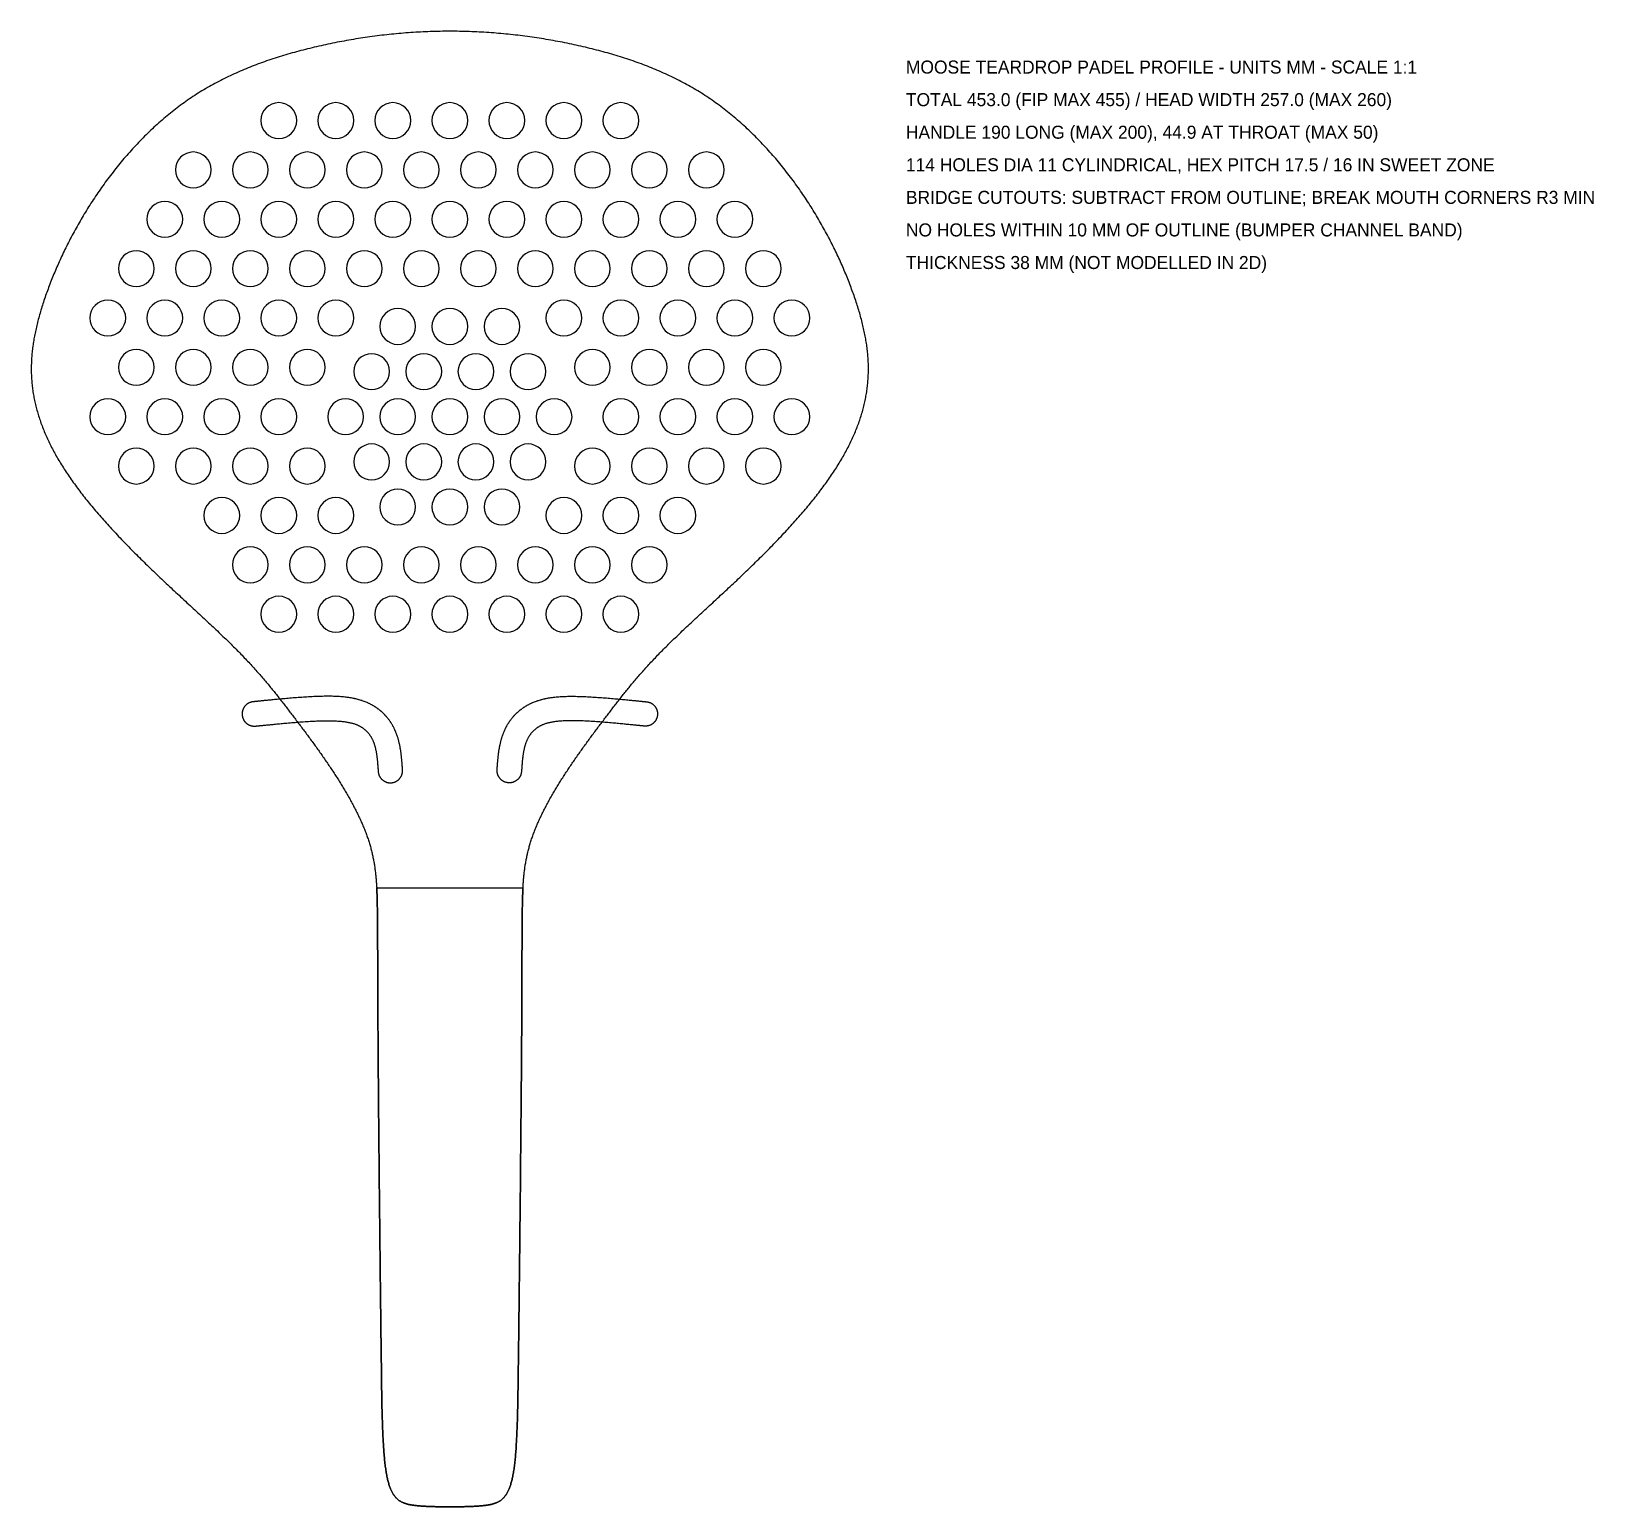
# Model space of a CAD drawing. Header units: millimetres. Extents: x -129 to 351, y 0 to 453.
import ezdxf

# ---------------------------------------------------------------- set-up
doc = ezdxf.new("R2010")
doc.units = ezdxf.units.MM
for name, color, linetype in [('ANNOTATIONS', 8, 'Continuous'), ('BRIDGE_CUTOUTS', 1, 'Continuous'), ('HANDLE', 3, 'Continuous'), ('HOLES', 7, 'Continuous'), ('OUTLINE', 5, 'Continuous')]:
    doc.layers.add(name, color=color, linetype=linetype)

msp = doc.modelspace()

# ---------------------------------------------------------------- texts
at = {"layer": 'ANNOTATIONS'}
for s, p in [('MOOSE TEARDROP PADEL PROFILE - UNITS MM - SCALE 1:1', (140, 440)), ('TOTAL 453.0 (FIP MAX 455) / HEAD WIDTH 257.0 (MAX 260)', (140, 430)), ('HANDLE 190 LONG (MAX 200), 44.9 AT THROAT (MAX 50)', (140, 420)), ('114 HOLES DIA 11 CYLINDRICAL, HEX PITCH 17.5 / 16 IN SWEET ZONE', (140, 410)), ('BRIDGE CUTOUTS: SUBTRACT FROM OUTLINE; BREAK MOUTH CORNERS R3 MIN', (140, 400)), ('NO HOLES WITHIN 10 MM OF OUTLINE (BUMPER CHANNEL BAND)', (140, 390)), ('THICKNESS 38 MM (NOT MODELLED IN 2D)', (140, 380))]:
    msp.add_text(s, height=4, dxfattribs=at).set_placement(p)

# ---------------------------------------------------------------- linework, layer by layer
at = {"layer": 'BRIDGE_CUTOUTS'}
for points in [[(-59.64, 239.68), (-59.62, 239.68), (-59.58, 239.68), (-59.53, 239.69), (-59.46, 239.7), (-59.41, 239.7), (-59.37, 239.71), (-59.31, 239.71), (-59.25, 239.72), (-59.18, 239.72), (-59.1, 239.73), (-59.02, 239.74), (-58.92, 239.75), (-58.82, 239.76), (-58.71, 239.77), (-58.58, 239.78), (-58.45, 239.8), (-58.31, 239.81), (-58.16, 239.83), (-57.99, 239.84), (-57.81, 239.86), (-57.62, 239.88), (-57.42, 239.9), (-57.21, 239.92), (-56.98, 239.94), (-56.74, 239.97), (-56.48, 239.99), (-56.21, 240.02), (-55.93, 240.05), (-55.62, 240.08), (-55.31, 240.11), (-54.97, 240.14), (-54.63, 240.18), (-54.26, 240.21), (-53.89, 240.25), (-53.5, 240.29), (-53.1, 240.33), (-52.68, 240.37), (-52.26, 240.41), (-51.82, 240.45), (-51.38, 240.49), (-50.92, 240.53), (-50.46, 240.57), (-49.99, 240.62), (-49.51, 240.66), (-49.02, 240.7), (-48.53, 240.74), (-48.03, 240.78), (-47.53, 240.82), (-47.03, 240.86), (-46.52, 240.9), (-46, 240.94), (-45.49, 240.98), (-44.98, 241.01), (-44.46, 241.05), (-43.94, 241.08), (-43.43, 241.11), (-42.92, 241.14), (-42.41, 241.17), (-41.9, 241.2), (-41.39, 241.22), (-40.89, 241.24), (-40.4, 241.26), (-39.91, 241.28), (-39.43, 241.29), (-38.95, 241.3), (-38.48, 241.31), (-38.02, 241.32), (-37.58, 241.32), (-37.14, 241.32), (-36.71, 241.32), (-36.3, 241.31), (-35.89, 241.3), (-35.5, 241.29), (-35.12, 241.27), (-34.75, 241.26), (-34.39, 241.23), (-34.04, 241.21), (-33.69, 241.18), (-33.36, 241.15), (-33.04, 241.12), (-32.73, 241.08), (-32.43, 241.04), (-32.14, 241), (-31.85, 240.96), (-31.58, 240.92), (-31.31, 240.87), (-31.06, 240.82), (-30.81, 240.77), (-30.57, 240.71), (-30.33, 240.66), (-30.11, 240.6), (-29.89, 240.54), (-29.68, 240.48), (-29.48, 240.42), (-29.28, 240.36), (-29.09, 240.29), (-28.91, 240.22), (-28.73, 240.16), (-28.56, 240.09), (-28.39, 240.01), (-28.22, 239.94), (-28.07, 239.87), (-27.91, 239.79), (-27.76, 239.71), (-27.61, 239.64), (-27.47, 239.56), (-27.33, 239.47), (-27.19, 239.39), (-27.05, 239.3), (-26.91, 239.21), (-26.78, 239.12), (-26.65, 239.03), (-26.52, 238.94), (-26.4, 238.84), (-26.27, 238.75), (-26.15, 238.65), (-26.04, 238.55), (-25.92, 238.45), (-25.81, 238.35), (-25.7, 238.24), (-25.59, 238.14), (-25.48, 238.03), (-25.38, 237.92), (-25.28, 237.81), (-25.18, 237.7), (-25.08, 237.59), (-24.98, 237.48), (-24.89, 237.36), (-24.8, 237.24), (-24.71, 237.12), (-24.62, 237), (-24.53, 236.88), (-24.45, 236.75), (-24.36, 236.62), (-24.28, 236.49), (-24.2, 236.36), (-24.12, 236.23), (-24.05, 236.09), (-23.97, 235.96), (-23.9, 235.82), (-23.83, 235.67), (-23.76, 235.53), (-23.69, 235.38), (-23.62, 235.24), (-23.56, 235.09), (-23.5, 234.93), (-23.43, 234.78), (-23.37, 234.62), (-23.32, 234.46), (-23.26, 234.3), (-23.21, 234.13), (-23.15, 233.96), (-23.1, 233.79), (-23.05, 233.62), (-23, 233.44), (-22.95, 233.26), (-22.91, 233.08), (-22.86, 232.89), (-22.82, 232.71), (-22.78, 232.52), (-22.74, 232.33), (-22.7, 232.14), (-22.66, 231.95), (-22.63, 231.76), (-22.59, 231.57), (-22.56, 231.38), (-22.53, 231.19), (-22.5, 231), (-22.47, 230.81), (-22.44, 230.62), (-22.42, 230.43), (-22.39, 230.25), (-22.37, 230.06), (-22.35, 229.88), (-22.32, 229.7), (-22.3, 229.52), (-22.29, 229.35), (-22.27, 229.18), (-22.25, 229.01), (-22.23, 228.84), (-22.22, 228.68), (-22.21, 228.52), (-22.19, 228.36), (-22.18, 228.21), (-22.17, 228.06), (-22.16, 227.92), (-22.14, 227.78), (-22.13, 227.64), (-22.12, 227.51), (-22.11, 227.39), (-22.11, 227.26), (-22.1, 227.15), (-22.09, 227.04), (-22.08, 226.93), (-22.07, 226.84), (-22.07, 226.74), (-22.06, 226.66), (-22.05, 226.57), (-22.05, 226.5), (-22.04, 226.42), (-22.04, 226.35), (-22.03, 226.29), (-22.03, 226.23), (-22.02, 226.18), (-22.02, 226.13), (-22.02, 226.08), (-22.01, 226.04), (-22.01, 226), (-22.01, 225.96), (-22, 225.87), (-22, 225.85), (-22, 225.83), (-21.99, 225.78), (-21.99, 225.75), (-21.99, 225.72), (-21.99, 225.72), (-21.98, 225.6), (-21.96, 225.48), (-21.94, 225.35), (-21.92, 225.23), (-21.89, 225.11), (-21.86, 225), (-21.83, 224.88), (-21.79, 224.76), (-21.75, 224.65), (-21.7, 224.53), (-21.65, 224.42), (-21.6, 224.31), (-21.54, 224.2), (-21.48, 224.09), (-21.42, 223.99), (-21.35, 223.89), (-21.28, 223.79), (-21.2, 223.69), (-21.13, 223.59), (-21.05, 223.5), (-20.96, 223.41), (-20.88, 223.32), (-20.79, 223.24), (-20.7, 223.16), (-20.6, 223.08), (-20.5, 223), (-20.41, 222.93), (-20.3, 222.86), (-20.2, 222.8), (-20.09, 222.73), (-19.99, 222.68), (-19.88, 222.62), (-19.77, 222.57), (-19.65, 222.52), (-19.54, 222.48), (-19.42, 222.44), (-19.3, 222.4), (-19.19, 222.37), (-19.07, 222.34), (-18.95, 222.32), (-18.83, 222.29), (-18.7, 222.28), (-18.58, 222.26), (-18.46, 222.26), (-18.34, 222.25), (-18.21, 222.25), (-18.09, 222.25), (-17.97, 222.26), (-17.85, 222.27), (-17.73, 222.29), (-17.6, 222.31), (-17.48, 222.33), (-17.36, 222.36), (-17.25, 222.39), (-17.13, 222.42), (-17.01, 222.46), (-16.9, 222.5), (-16.78, 222.55), (-16.67, 222.6), (-16.56, 222.65), (-16.45, 222.71), (-16.34, 222.77), (-16.24, 222.83), (-16.14, 222.9), (-16.04, 222.97), (-15.94, 223.05), (-15.84, 223.12), (-15.75, 223.2), (-15.66, 223.29), (-15.57, 223.37), (-15.49, 223.46), (-15.41, 223.55), (-15.33, 223.65), (-15.25, 223.75), (-15.18, 223.84), (-15.11, 223.95), (-15.05, 224.05), (-14.98, 224.16), (-14.93, 224.26), (-14.87, 224.37), (-14.82, 224.48), (-14.77, 224.6), (-14.73, 224.71), (-14.69, 224.83), (-14.65, 224.95), (-14.62, 225.06), (-14.59, 225.18), (-14.57, 225.3), (-14.54, 225.42), (-14.53, 225.55), (-14.51, 225.67), (-14.51, 225.79), (-14.5, 225.91), (-14.5, 226.04), (-14.5, 226.16), (-14.51, 226.28), (-14.51, 226.29), (-14.51, 226.3), (-14.51, 226.33), (-14.52, 226.37), (-14.52, 226.39), (-14.52, 226.43), (-14.52, 226.46), (-14.53, 226.49), (-14.53, 226.56), (-14.53, 226.6), (-14.54, 226.64), (-14.54, 226.69), (-14.54, 226.74), (-14.55, 226.79), (-14.55, 226.85), (-14.56, 226.92), (-14.56, 226.98), (-14.57, 227.06), (-14.57, 227.13), (-14.58, 227.22), (-14.59, 227.3), (-14.59, 227.4), (-14.6, 227.5), (-14.61, 227.6), (-14.62, 227.71), (-14.63, 227.83), (-14.64, 227.95), (-14.65, 228.08), (-14.66, 228.21), (-14.67, 228.36), (-14.67, 228.36), (-14.68, 228.51), (-14.68, 228.51), (-14.69, 228.66), (-14.69, 228.67), (-14.7, 228.83), (-14.7, 228.84), (-14.72, 229), (-14.72, 229.01), (-14.73, 229.17), (-14.73, 229.18), (-14.75, 229.36), (-14.75, 229.37), (-14.77, 229.54), (-14.77, 229.56), (-14.79, 229.73), (-14.79, 229.75), (-14.81, 229.93), (-14.81, 229.95), (-14.83, 230.13), (-14.83, 230.15), (-14.85, 230.34), (-14.85, 230.36), (-14.87, 230.55), (-14.87, 230.57), (-14.9, 230.77), (-14.9, 230.78), (-14.92, 230.98), (-14.93, 231), (-14.95, 231.21), (-14.96, 231.23), (-14.98, 231.43), (-14.99, 231.45), (-15.01, 231.66), (-15.02, 231.68), (-15.05, 231.89), (-15.05, 231.92), (-15.08, 232.13), (-15.09, 232.15), (-15.12, 232.37), (-15.13, 232.39), (-15.16, 232.61), (-15.17, 232.63), (-15.2, 232.85), (-15.21, 232.88), (-15.25, 233.1), (-15.25, 233.12), (-15.29, 233.34), (-15.3, 233.37), (-15.34, 233.59), (-15.35, 233.62), (-15.39, 233.84), (-15.4, 233.87), (-15.45, 234.1), (-15.45, 234.13), (-15.5, 234.35), (-15.51, 234.38), (-15.56, 234.6), (-15.57, 234.64), (-15.62, 234.86), (-15.63, 234.9), (-15.69, 235.12), (-15.7, 235.16), (-15.76, 235.38), (-15.77, 235.42), (-15.83, 235.64), (-15.84, 235.68), (-15.9, 235.9), (-15.91, 235.94), (-15.98, 236.16), (-15.99, 236.2), (-16.06, 236.42), (-16.08, 236.46), (-16.15, 236.68), (-16.16, 236.73), (-16.24, 236.94), (-16.26, 236.99), (-16.33, 237.2), (-16.35, 237.25), (-16.43, 237.46), (-16.45, 237.51), (-16.53, 237.71), (-16.55, 237.76), (-16.63, 237.97), (-16.66, 238.02), (-16.74, 238.22), (-16.76, 238.27), (-16.85, 238.47), (-16.88, 238.52), (-16.97, 238.72), (-16.99, 238.77), (-17.09, 238.97), (-17.11, 239.02), (-17.21, 239.21), (-17.24, 239.27), (-17.34, 239.46), (-17.37, 239.51), (-17.47, 239.7), (-17.5, 239.75), (-17.61, 239.94), (-17.64, 239.99), (-17.74, 240.18), (-17.78, 240.23), (-17.89, 240.42), (-17.92, 240.47), (-18.03, 240.65), (-18.07, 240.7), (-18.18, 240.88), (-18.22, 240.93), (-18.34, 241.11), (-18.38, 241.16), (-18.5, 241.34), (-18.53, 241.39), (-18.66, 241.56), (-18.7, 241.61), (-18.83, 241.78), (-18.87, 241.83), (-19, 242), (-19.04, 242.05), (-19.17, 242.22), (-19.21, 242.27), (-19.35, 242.43), (-19.39, 242.48), (-19.53, 242.64), (-19.58, 242.69), (-19.72, 242.85), (-19.76, 242.9), (-19.91, 243.06), (-19.95, 243.1), (-20.1, 243.26), (-20.15, 243.31), (-20.3, 243.46), (-20.35, 243.5), (-20.5, 243.66), (-20.55, 243.7), (-20.71, 243.85), (-20.76, 243.89), (-20.92, 244.04), (-20.97, 244.08), (-21.13, 244.22), (-21.18, 244.27), (-21.35, 244.41), (-21.4, 244.45), (-21.57, 244.59), (-21.62, 244.63), (-21.79, 244.76), (-21.85, 244.8), (-22.02, 244.94), (-22.07, 244.98), (-22.25, 245.11), (-22.31, 245.14), (-22.49, 245.27), (-22.54, 245.31), (-22.73, 245.44), (-22.78, 245.47), (-22.97, 245.59), (-23.02, 245.63), (-23.22, 245.75), (-23.27, 245.79), (-23.47, 245.9), (-23.52, 245.94), (-23.72, 246.05), (-23.78, 246.09), (-23.99, 246.2), (-24.04, 246.23), (-24.25, 246.34), (-24.31, 246.38), (-24.52, 246.48), (-24.58, 246.51), (-24.8, 246.62), (-24.86, 246.65), (-25.08, 246.75), (-25.14, 246.78), (-25.37, 246.88), (-25.43, 246.91), (-25.66, 247), (-25.72, 247.03), (-25.96, 247.12), (-26.02, 247.15), (-26.26, 247.24), (-26.32, 247.26), (-26.56, 247.35), (-26.63, 247.37), (-26.88, 247.46), (-26.94, 247.48), (-27.19, 247.56), (-27.25, 247.58), (-27.52, 247.66), (-27.57, 247.68), (-27.84, 247.76), (-27.9, 247.77), (-28.18, 247.85), (-28.23, 247.86), (-28.51, 247.93), (-28.57, 247.95), (-28.86, 248.02), (-28.91, 248.03), (-29.21, 248.09), (-29.26, 248.11), (-29.56, 248.17), (-29.61, 248.18), (-29.92, 248.24), (-29.97, 248.25), (-30.29, 248.3), (-30.34, 248.31), (-30.66, 248.37), (-30.71, 248.37), (-31.04, 248.42), (-31.09, 248.43), (-31.42, 248.48), (-31.47, 248.48), (-31.82, 248.53), (-31.86, 248.53), (-32.21, 248.57), (-32.26, 248.58), (-32.62, 248.61), (-32.66, 248.62), (-33.03, 248.65), (-33.07, 248.66), (-33.45, 248.69), (-33.49, 248.69), (-33.88, 248.72), (-33.92, 248.72), (-34.31, 248.74), (-34.35, 248.74), (-34.76, 248.77), (-34.79, 248.77), (-35.21, 248.78), (-35.24, 248.79), (-35.67, 248.8), (-35.7, 248.8), (-36.13, 248.81), (-36.17, 248.81), (-36.61, 248.82), (-36.64, 248.82), (-37.1, 248.82), (-37.12, 248.82), (-37.59, 248.82), (-37.61, 248.82), (-38.09, 248.82), (-38.11, 248.82), (-38.59, 248.81), (-38.61, 248.81), (-39.1, 248.8), (-39.12, 248.8), (-39.62, 248.79), (-39.64, 248.79), (-40.14, 248.77), (-40.16, 248.77), (-40.66, 248.76), (-40.68, 248.76), (-41.19, 248.74), (-41.21, 248.73), (-41.72, 248.71), (-41.74, 248.71), (-42.26, 248.69), (-42.27, 248.69), (-42.79, 248.66), (-42.81, 248.66), (-43.33, 248.63), (-43.34, 248.63), (-43.87, 248.6), (-43.88, 248.6), (-44.41, 248.57), (-44.42, 248.57), (-44.94, 248.53), (-44.95, 248.53), (-45.48, 248.5), (-45.49, 248.5), (-46.02, 248.46), (-46.02, 248.46), (-46.55, 248.42), (-46.56, 248.42), (-47.08, 248.38), (-47.09, 248.38), (-47.6, 248.34), (-47.61, 248.34), (-48.12, 248.3), (-48.13, 248.3), (-48.64, 248.26), (-48.65, 248.26), (-49.15, 248.22), (-49.16, 248.22), (-49.66, 248.17), (-49.66, 248.17), (-50.16, 248.13), (-50.16, 248.13), (-50.65, 248.09), (-50.65, 248.09), (-51.13, 248.04), (-51.13, 248.04), (-51.6, 248), (-51.61, 248), (-52.07, 247.96), (-52.07, 247.96), (-52.52, 247.92), (-52.53, 247.92), (-52.97, 247.87), (-52.97, 247.87), (-53.4, 247.83), (-53.82, 247.79), (-54.23, 247.75), (-54.62, 247.71), (-55, 247.68), (-55.37, 247.64), (-55.72, 247.61), (-56.05, 247.57), (-56.37, 247.54), (-56.67, 247.51), (-56.95, 247.48), (-57.23, 247.46), (-57.48, 247.43), (-57.72, 247.41), (-57.95, 247.38), (-58.17, 247.36), (-58.37, 247.34), (-58.56, 247.32), (-58.73, 247.31), (-58.9, 247.29), (-59.05, 247.27), (-59.2, 247.26), (-59.33, 247.25), (-59.45, 247.23), (-59.56, 247.22), (-59.66, 247.21), (-59.76, 247.2), (-59.84, 247.19), (-59.92, 247.19), (-59.99, 247.18), (-60.05, 247.17), (-60.11, 247.17), (-60.16, 247.16), (-60.24, 247.16), (-60.3, 247.15), (-60.34, 247.15), (-60.35, 247.14), (-60.38, 247.14), (-60.39, 247.14), (-60.39, 247.14), (-60.51, 247.13), (-60.63, 247.11), (-60.75, 247.09), (-60.87, 247.06), (-60.99, 247.03), (-61.11, 247), (-61.22, 246.96), (-61.34, 246.92), (-61.45, 246.87), (-61.57, 246.82), (-61.68, 246.77), (-61.79, 246.71), (-61.89, 246.65), (-62, 246.59), (-62.1, 246.53), (-62.2, 246.46), (-62.3, 246.38), (-62.4, 246.31), (-62.49, 246.23), (-62.58, 246.14), (-62.67, 246.06), (-62.75, 245.97), (-62.84, 245.88), (-62.92, 245.79), (-62.99, 245.69), (-63.07, 245.59), (-63.13, 245.49), (-63.2, 245.39), (-63.26, 245.28), (-63.32, 245.17), (-63.38, 245.06), (-63.43, 244.95), (-63.48, 244.84), (-63.53, 244.73), (-63.57, 244.61), (-63.6, 244.49), (-63.64, 244.38), (-63.67, 244.26), (-63.69, 244.14), (-63.72, 244.02), (-63.73, 243.89), (-63.75, 243.77), (-63.76, 243.65), (-63.76, 243.53), (-63.76, 243.41), (-63.76, 243.28), (-63.76, 243.16), (-63.75, 243.04), (-63.73, 242.92), (-63.71, 242.79), (-63.69, 242.67), (-63.67, 242.55), (-63.64, 242.43), (-63.6, 242.32), (-63.56, 242.2), (-63.52, 242.08), (-63.48, 241.97), (-63.43, 241.86), (-63.38, 241.75), (-63.32, 241.64), (-63.26, 241.53), (-63.2, 241.43), (-63.13, 241.32), (-63.06, 241.22), (-62.99, 241.12), (-62.91, 241.03), (-62.83, 240.93), (-62.75, 240.84), (-62.66, 240.75), (-62.58, 240.67), (-62.48, 240.59), (-62.39, 240.51), (-62.29, 240.43), (-62.2, 240.36), (-62.09, 240.29), (-61.99, 240.22), (-61.89, 240.16), (-61.78, 240.1), (-61.67, 240.04), (-61.56, 239.99), (-61.45, 239.94), (-61.33, 239.9), (-61.22, 239.86), (-61.1, 239.82), (-60.98, 239.79), (-60.86, 239.76), (-60.74, 239.73), (-60.62, 239.71), (-60.5, 239.69), (-60.38, 239.68), (-60.26, 239.67), (-60.13, 239.66), (-60.01, 239.66), (-59.89, 239.66), (-59.77, 239.67), (-59.64, 239.68)], [(59.64, 239.68), (59.62, 239.68), (59.58, 239.68), (59.53, 239.69), (59.46, 239.7), (59.41, 239.7), (59.37, 239.71), (59.31, 239.71), (59.25, 239.72), (59.18, 239.72), (59.1, 239.73), (59.02, 239.74), (58.92, 239.75), (58.82, 239.76), (58.71, 239.77), (58.58, 239.78), (58.45, 239.8), (58.31, 239.81), (58.16, 239.83), (57.99, 239.84), (57.81, 239.86), (57.62, 239.88), (57.42, 239.9), (57.21, 239.92), (56.98, 239.94), (56.74, 239.97), (56.48, 239.99), (56.21, 240.02), (55.93, 240.05), (55.62, 240.08), (55.31, 240.11), (54.97, 240.14), (54.63, 240.18), (54.26, 240.21), (53.89, 240.25), (53.5, 240.29), (53.1, 240.33), (52.68, 240.37), (52.26, 240.41), (51.82, 240.45), (51.38, 240.49), (50.92, 240.53), (50.46, 240.57), (49.99, 240.62), (49.51, 240.66), (49.02, 240.7), (48.53, 240.74), (48.03, 240.78), (47.53, 240.82), (47.03, 240.86), (46.52, 240.9), (46, 240.94), (45.49, 240.98), (44.98, 241.01), (44.46, 241.05), (43.94, 241.08), (43.43, 241.11), (42.92, 241.14), (42.41, 241.17), (41.9, 241.2), (41.39, 241.22), (40.89, 241.24), (40.4, 241.26), (39.91, 241.28), (39.43, 241.29), (38.95, 241.3), (38.48, 241.31), (38.02, 241.32), (37.58, 241.32), (37.14, 241.32), (36.71, 241.32), (36.3, 241.31), (35.89, 241.3), (35.5, 241.29), (35.12, 241.27), (34.75, 241.26), (34.39, 241.23), (34.04, 241.21), (33.69, 241.18), (33.36, 241.15), (33.04, 241.12), (32.73, 241.08), (32.43, 241.04), (32.14, 241), (31.85, 240.96), (31.58, 240.92), (31.31, 240.87), (31.06, 240.82), (30.81, 240.77), (30.57, 240.71), (30.33, 240.66), (30.11, 240.6), (29.89, 240.54), (29.68, 240.48), (29.48, 240.42), (29.28, 240.36), (29.09, 240.29), (28.91, 240.22), (28.73, 240.16), (28.56, 240.09), (28.39, 240.01), (28.22, 239.94), (28.07, 239.87), (27.91, 239.79), (27.76, 239.71), (27.61, 239.64), (27.47, 239.56), (27.33, 239.47), (27.19, 239.39), (27.05, 239.3), (26.91, 239.21), (26.78, 239.12), (26.65, 239.03), (26.52, 238.94), (26.4, 238.84), (26.27, 238.75), (26.15, 238.65), (26.04, 238.55), (25.92, 238.45), (25.81, 238.35), (25.7, 238.24), (25.59, 238.14), (25.48, 238.03), (25.38, 237.92), (25.28, 237.81), (25.18, 237.7), (25.08, 237.59), (24.98, 237.48), (24.89, 237.36), (24.8, 237.24), (24.71, 237.12), (24.62, 237), (24.53, 236.88), (24.45, 236.75), (24.36, 236.62), (24.28, 236.49), (24.2, 236.36), (24.12, 236.23), (24.05, 236.09), (23.97, 235.96), (23.9, 235.82), (23.83, 235.67), (23.76, 235.53), (23.69, 235.38), (23.62, 235.24), (23.56, 235.09), (23.5, 234.93), (23.43, 234.78), (23.37, 234.62), (23.32, 234.46), (23.26, 234.3), (23.21, 234.13), (23.15, 233.96), (23.1, 233.79), (23.05, 233.62), (23, 233.44), (22.95, 233.26), (22.91, 233.08), (22.86, 232.89), (22.82, 232.71), (22.78, 232.52), (22.74, 232.33), (22.7, 232.14), (22.66, 231.95), (22.63, 231.76), (22.59, 231.57), (22.56, 231.38), (22.53, 231.19), (22.5, 231), (22.47, 230.81), (22.44, 230.62), (22.42, 230.43), (22.39, 230.25), (22.37, 230.06), (22.35, 229.88), (22.32, 229.7), (22.3, 229.52), (22.29, 229.35), (22.27, 229.18), (22.25, 229.01), (22.23, 228.84), (22.22, 228.68), (22.21, 228.52), (22.19, 228.36), (22.18, 228.21), (22.17, 228.06), (22.16, 227.92), (22.14, 227.78), (22.13, 227.64), (22.12, 227.51), (22.11, 227.39), (22.11, 227.26), (22.1, 227.15), (22.09, 227.04), (22.08, 226.93), (22.07, 226.84), (22.07, 226.74), (22.06, 226.66), (22.05, 226.57), (22.05, 226.5), (22.04, 226.42), (22.04, 226.35), (22.03, 226.29), (22.03, 226.23), (22.02, 226.18), (22.02, 226.13), (22.02, 226.08), (22.01, 226.04), (22.01, 226), (22.01, 225.96), (22, 225.87), (22, 225.85), (22, 225.83), (21.99, 225.78), (21.99, 225.75), (21.99, 225.72), (21.99, 225.72), (21.98, 225.6), (21.96, 225.48), (21.94, 225.35), (21.92, 225.23), (21.89, 225.11), (21.86, 225), (21.83, 224.88), (21.79, 224.76), (21.75, 224.65), (21.7, 224.53), (21.65, 224.42), (21.6, 224.31), (21.54, 224.2), (21.48, 224.09), (21.42, 223.99), (21.35, 223.89), (21.28, 223.79), (21.2, 223.69), (21.13, 223.59), (21.05, 223.5), (20.96, 223.41), (20.88, 223.32), (20.79, 223.24), (20.7, 223.16), (20.6, 223.08), (20.5, 223), (20.41, 222.93), (20.3, 222.86), (20.2, 222.8), (20.09, 222.73), (19.99, 222.68), (19.88, 222.62), (19.77, 222.57), (19.65, 222.52), (19.54, 222.48), (19.42, 222.44), (19.3, 222.4), (19.19, 222.37), (19.07, 222.34), (18.95, 222.32), (18.83, 222.29), (18.7, 222.28), (18.58, 222.26), (18.46, 222.26), (18.34, 222.25), (18.21, 222.25), (18.09, 222.25), (17.97, 222.26), (17.85, 222.27), (17.73, 222.29), (17.6, 222.31), (17.48, 222.33), (17.36, 222.36), (17.25, 222.39), (17.13, 222.42), (17.01, 222.46), (16.9, 222.5), (16.78, 222.55), (16.67, 222.6), (16.56, 222.65), (16.45, 222.71), (16.34, 222.77), (16.24, 222.83), (16.14, 222.9), (16.04, 222.97), (15.94, 223.05), (15.84, 223.12), (15.75, 223.2), (15.66, 223.29), (15.57, 223.37), (15.49, 223.46), (15.41, 223.55), (15.33, 223.65), (15.25, 223.75), (15.18, 223.84), (15.11, 223.95), (15.05, 224.05), (14.98, 224.16), (14.93, 224.26), (14.87, 224.37), (14.82, 224.48), (14.77, 224.6), (14.73, 224.71), (14.69, 224.83), (14.65, 224.95), (14.62, 225.06), (14.59, 225.18), (14.57, 225.3), (14.54, 225.42), (14.53, 225.55), (14.51, 225.67), (14.51, 225.79), (14.5, 225.91), (14.5, 226.04), (14.5, 226.16), (14.51, 226.28), (14.51, 226.29), (14.51, 226.3), (14.51, 226.33), (14.52, 226.37), (14.52, 226.39), (14.52, 226.43), (14.52, 226.46), (14.53, 226.49), (14.53, 226.56), (14.53, 226.6), (14.54, 226.64), (14.54, 226.69), (14.54, 226.74), (14.55, 226.79), (14.55, 226.85), (14.56, 226.92), (14.56, 226.98), (14.57, 227.06), (14.57, 227.13), (14.58, 227.22), (14.59, 227.3), (14.59, 227.4), (14.6, 227.5), (14.61, 227.6), (14.62, 227.71), (14.63, 227.83), (14.64, 227.95), (14.65, 228.08), (14.66, 228.21), (14.67, 228.36), (14.67, 228.36), (14.68, 228.51), (14.68, 228.51), (14.69, 228.66), (14.69, 228.67), (14.7, 228.83), (14.7, 228.84), (14.72, 229), (14.72, 229.01), (14.73, 229.17), (14.73, 229.18), (14.75, 229.36), (14.75, 229.37), (14.77, 229.54), (14.77, 229.56), (14.79, 229.73), (14.79, 229.75), (14.81, 229.93), (14.81, 229.95), (14.83, 230.13), (14.83, 230.15), (14.85, 230.34), (14.85, 230.36), (14.87, 230.55), (14.87, 230.57), (14.9, 230.77), (14.9, 230.78), (14.92, 230.98), (14.93, 231), (14.95, 231.21), (14.96, 231.23), (14.98, 231.43), (14.99, 231.45), (15.01, 231.66), (15.02, 231.68), (15.05, 231.89), (15.05, 231.92), (15.08, 232.13), (15.09, 232.15), (15.12, 232.37), (15.13, 232.39), (15.16, 232.61), (15.17, 232.63), (15.2, 232.85), (15.21, 232.88), (15.25, 233.1), (15.25, 233.12), (15.29, 233.34), (15.3, 233.37), (15.34, 233.59), (15.35, 233.62), (15.39, 233.84), (15.4, 233.87), (15.45, 234.1), (15.45, 234.13), (15.5, 234.35), (15.51, 234.38), (15.56, 234.6), (15.57, 234.64), (15.62, 234.86), (15.63, 234.9), (15.69, 235.12), (15.7, 235.16), (15.76, 235.38), (15.77, 235.42), (15.83, 235.64), (15.84, 235.68), (15.9, 235.9), (15.91, 235.94), (15.98, 236.16), (15.99, 236.2), (16.06, 236.42), (16.08, 236.46), (16.15, 236.68), (16.16, 236.73), (16.24, 236.94), (16.26, 236.99), (16.33, 237.2), (16.35, 237.25), (16.43, 237.46), (16.45, 237.51), (16.53, 237.71), (16.55, 237.76), (16.63, 237.97), (16.66, 238.02), (16.74, 238.22), (16.76, 238.27), (16.85, 238.47), (16.88, 238.52), (16.97, 238.72), (16.99, 238.77), (17.09, 238.97), (17.11, 239.02), (17.21, 239.21), (17.24, 239.27), (17.34, 239.46), (17.37, 239.51), (17.47, 239.7), (17.5, 239.75), (17.61, 239.94), (17.64, 239.99), (17.74, 240.18), (17.78, 240.23), (17.89, 240.42), (17.92, 240.47), (18.03, 240.65), (18.07, 240.7), (18.18, 240.88), (18.22, 240.93), (18.34, 241.11), (18.38, 241.16), (18.5, 241.34), (18.53, 241.39), (18.66, 241.56), (18.7, 241.61), (18.83, 241.78), (18.87, 241.83), (19, 242), (19.04, 242.05), (19.17, 242.22), (19.21, 242.27), (19.35, 242.43), (19.39, 242.48), (19.53, 242.64), (19.58, 242.69), (19.72, 242.85), (19.76, 242.9), (19.91, 243.06), (19.95, 243.1), (20.1, 243.26), (20.15, 243.31), (20.3, 243.46), (20.35, 243.5), (20.5, 243.66), (20.55, 243.7), (20.71, 243.85), (20.76, 243.89), (20.92, 244.04), (20.97, 244.08), (21.13, 244.22), (21.18, 244.27), (21.35, 244.41), (21.4, 244.45), (21.57, 244.59), (21.62, 244.63), (21.79, 244.76), (21.85, 244.8), (22.02, 244.94), (22.07, 244.98), (22.25, 245.11), (22.31, 245.14), (22.49, 245.27), (22.54, 245.31), (22.73, 245.44), (22.78, 245.47), (22.97, 245.59), (23.02, 245.63), (23.22, 245.75), (23.27, 245.79), (23.47, 245.9), (23.52, 245.94), (23.72, 246.05), (23.78, 246.09), (23.99, 246.2), (24.04, 246.23), (24.25, 246.34), (24.31, 246.38), (24.52, 246.48), (24.58, 246.51), (24.8, 246.62), (24.86, 246.65), (25.08, 246.75), (25.14, 246.78), (25.37, 246.88), (25.43, 246.91), (25.66, 247), (25.72, 247.03), (25.96, 247.12), (26.02, 247.15), (26.26, 247.24), (26.32, 247.26), (26.56, 247.35), (26.63, 247.37), (26.88, 247.46), (26.94, 247.48), (27.19, 247.56), (27.25, 247.58), (27.52, 247.66), (27.57, 247.68), (27.84, 247.76), (27.9, 247.77), (28.18, 247.85), (28.23, 247.86), (28.51, 247.93), (28.57, 247.95), (28.86, 248.02), (28.91, 248.03), (29.21, 248.09), (29.26, 248.11), (29.56, 248.17), (29.61, 248.18), (29.92, 248.24), (29.97, 248.25), (30.29, 248.3), (30.34, 248.31), (30.66, 248.37), (30.71, 248.37), (31.04, 248.42), (31.09, 248.43), (31.42, 248.48), (31.47, 248.48), (31.82, 248.53), (31.86, 248.53), (32.21, 248.57), (32.26, 248.58), (32.62, 248.61), (32.66, 248.62), (33.03, 248.65), (33.07, 248.66), (33.45, 248.69), (33.49, 248.69), (33.88, 248.72), (33.92, 248.72), (34.31, 248.74), (34.35, 248.74), (34.76, 248.77), (34.79, 248.77), (35.21, 248.78), (35.24, 248.79), (35.67, 248.8), (35.7, 248.8), (36.13, 248.81), (36.17, 248.81), (36.61, 248.82), (36.64, 248.82), (37.1, 248.82), (37.12, 248.82), (37.59, 248.82), (37.61, 248.82), (38.09, 248.82), (38.11, 248.82), (38.59, 248.81), (38.61, 248.81), (39.1, 248.8), (39.12, 248.8), (39.62, 248.79), (39.64, 248.79), (40.14, 248.77), (40.16, 248.77), (40.66, 248.76), (40.68, 248.76), (41.19, 248.74), (41.21, 248.73), (41.72, 248.71), (41.74, 248.71), (42.26, 248.69), (42.27, 248.69), (42.79, 248.66), (42.81, 248.66), (43.33, 248.63), (43.34, 248.63), (43.87, 248.6), (43.88, 248.6), (44.41, 248.57), (44.42, 248.57), (44.94, 248.53), (44.95, 248.53), (45.48, 248.5), (45.49, 248.5), (46.02, 248.46), (46.02, 248.46), (46.55, 248.42), (46.56, 248.42), (47.08, 248.38), (47.09, 248.38), (47.6, 248.34), (47.61, 248.34), (48.12, 248.3), (48.13, 248.3), (48.64, 248.26), (48.65, 248.26), (49.15, 248.22), (49.16, 248.22), (49.66, 248.17), (49.66, 248.17), (50.16, 248.13), (50.16, 248.13), (50.65, 248.09), (50.65, 248.09), (51.13, 248.04), (51.13, 248.04), (51.6, 248), (51.61, 248), (52.07, 247.96), (52.07, 247.96), (52.52, 247.92), (52.53, 247.92), (52.97, 247.87), (52.97, 247.87), (53.4, 247.83), (53.82, 247.79), (54.23, 247.75), (54.62, 247.71), (55, 247.68), (55.37, 247.64), (55.72, 247.61), (56.05, 247.57), (56.37, 247.54), (56.67, 247.51), (56.95, 247.48), (57.23, 247.46), (57.48, 247.43), (57.72, 247.41), (57.95, 247.38), (58.17, 247.36), (58.37, 247.34), (58.56, 247.32), (58.73, 247.31), (58.9, 247.29), (59.05, 247.27), (59.2, 247.26), (59.33, 247.25), (59.45, 247.23), (59.56, 247.22), (59.66, 247.21), (59.76, 247.2), (59.84, 247.19), (59.92, 247.19), (59.99, 247.18), (60.05, 247.17), (60.11, 247.17), (60.16, 247.16), (60.24, 247.16), (60.3, 247.15), (60.34, 247.15), (60.35, 247.14), (60.38, 247.14), (60.39, 247.14), (60.39, 247.14), (60.51, 247.13), (60.63, 247.11), (60.75, 247.09), (60.87, 247.06), (60.99, 247.03), (61.11, 247), (61.22, 246.96), (61.34, 246.92), (61.45, 246.87), (61.57, 246.82), (61.68, 246.77), (61.79, 246.71), (61.89, 246.65), (62, 246.59), (62.1, 246.53), (62.2, 246.46), (62.3, 246.38), (62.4, 246.31), (62.49, 246.23), (62.58, 246.14), (62.67, 246.06), (62.75, 245.97), (62.84, 245.88), (62.92, 245.79), (62.99, 245.69), (63.07, 245.59), (63.13, 245.49), (63.2, 245.39), (63.26, 245.28), (63.32, 245.17), (63.38, 245.06), (63.43, 244.95), (63.48, 244.84), (63.53, 244.73), (63.57, 244.61), (63.6, 244.49), (63.64, 244.38), (63.67, 244.26), (63.69, 244.14), (63.72, 244.02), (63.73, 243.89), (63.75, 243.77), (63.76, 243.65), (63.76, 243.53), (63.76, 243.41), (63.76, 243.28), (63.76, 243.16), (63.75, 243.04), (63.73, 242.92), (63.71, 242.79), (63.69, 242.67), (63.67, 242.55), (63.64, 242.43), (63.6, 242.32), (63.56, 242.2), (63.52, 242.08), (63.48, 241.97), (63.43, 241.86), (63.38, 241.75), (63.32, 241.64), (63.26, 241.53), (63.2, 241.43), (63.13, 241.32), (63.06, 241.22), (62.99, 241.12), (62.91, 241.03), (62.83, 240.93), (62.75, 240.84), (62.66, 240.75), (62.58, 240.67), (62.48, 240.59), (62.39, 240.51), (62.29, 240.43), (62.2, 240.36), (62.09, 240.29), (61.99, 240.22), (61.89, 240.16), (61.78, 240.1), (61.67, 240.04), (61.56, 239.99), (61.45, 239.94), (61.33, 239.9), (61.22, 239.86), (61.1, 239.82), (60.98, 239.79), (60.86, 239.76), (60.74, 239.73), (60.62, 239.71), (60.5, 239.69), (60.38, 239.68), (60.26, 239.67), (60.13, 239.66), (60.01, 239.66), (59.89, 239.66), (59.77, 239.67), (59.64, 239.68)]]:
    msp.add_lwpolyline(points, close=True, dxfattribs=at)
at = {"layer": 'HANDLE'}
msp.add_lwpolyline([(11.25, 0.48), (11.07, 0.45), (10.9, 0.43), (10.73, 0.41), (10.55, 0.39), (10.37, 0.36), (10.2, 0.34), (10.02, 0.33), (9.84, 0.31), (9.66, 0.29), (9.48, 0.27), (9.3, 0.26), (9.12, 0.24), (8.94, 0.23), (8.75, 0.21), (8.57, 0.2), (8.39, 0.18), (8.2, 0.17), (8.01, 0.16), (7.83, 0.15), (7.64, 0.14), (7.45, 0.13), (7.26, 0.12), (7.07, 0.11), (6.88, 0.1), (6.69, 0.09), (6.5, 0.08), (6.31, 0.08), (6.12, 0.07), (5.93, 0.06), (5.73, 0.06), (5.54, 0.05), (5.35, 0.05), (5.15, 0.04), (4.96, 0.04), (4.76, 0.03), (4.57, 0.03), (4.37, 0.02), (4.17, 0.02), (3.98, 0.02), (3.78, 0.02), (3.58, 0.01), (3.39, 0.01), (3.19, 0.01), (2.99, 0.01), (2.79, 0.01), (2.59, 0.01), (2.4, 0), (2.2, 0), (2, 0), (1.8, 0), (1.6, 0), (1.4, 0), (1.2, 0), (1, 0), (0.8, 0), (0.6, 0), (0.4, 0), (0.2, 0), (0, 0), (-0.2, 0), (-0.4, 0), (-0.6, 0), (-0.8, 0), (-1, 0), (-1.2, 0), (-1.4, 0), (-1.6, 0), (-1.8, 0), (-2, 0), (-2.2, 0), (-2.4, 0), (-2.59, 0.01), (-2.79, 0.01), (-2.99, 0.01), (-3.19, 0.01), (-3.39, 0.01), (-3.58, 0.01), (-3.78, 0.02), (-3.98, 0.02), (-4.17, 0.02), (-4.37, 0.02), (-4.57, 0.03), (-4.76, 0.03), (-4.96, 0.04), (-5.15, 0.04), (-5.35, 0.05), (-5.54, 0.05), (-5.73, 0.06), (-5.93, 0.06), (-6.12, 0.07), (-6.31, 0.08), (-6.5, 0.08), (-6.69, 0.09), (-6.88, 0.1), (-7.07, 0.11), (-7.26, 0.12), (-7.45, 0.13), (-7.64, 0.14), (-7.83, 0.15), (-8.01, 0.16), (-8.2, 0.17), (-8.39, 0.18), (-8.57, 0.2), (-8.75, 0.21), (-8.94, 0.23), (-9.12, 0.24), (-9.3, 0.26), (-9.48, 0.27), (-9.66, 0.29), (-9.84, 0.31), (-10.02, 0.33), (-10.2, 0.34), (-10.37, 0.36), (-10.55, 0.39), (-10.73, 0.41), (-10.9, 0.43), (-11.07, 0.45), (-11.25, 0.48), (-11.42, 0.5), (-11.59, 0.53), (-11.76, 0.55), (-11.92, 0.58), (-12.09, 0.61), (-12.26, 0.64), (-12.42, 0.67), (-12.59, 0.7), (-12.75, 0.74), (-12.91, 0.78), (-13.07, 0.82), (-13.23, 0.86), (-13.39, 0.9), (-13.55, 0.95), (-13.7, 1), (-13.86, 1.05), (-14.01, 1.1), (-14.16, 1.16), (-14.31, 1.22), (-14.46, 1.29), (-14.61, 1.36), (-14.76, 1.43), (-14.9, 1.51), (-15.05, 1.59), (-15.19, 1.67), (-15.33, 1.76), (-15.47, 1.85), (-15.61, 1.95), (-15.74, 2.05), (-15.88, 2.16), (-16.01, 2.27), (-16.14, 2.39), (-16.27, 2.51), (-16.4, 2.64), (-16.53, 2.77), (-16.65, 2.91), (-16.77, 3.06), (-16.9, 3.21), (-17.02, 3.36), (-17.13, 3.53), (-17.25, 3.7), (-17.36, 3.87), (-17.48, 4.06), (-17.59, 4.25), (-17.7, 4.44), (-17.8, 4.65), (-17.91, 4.86), (-18.01, 5.08), (-18.11, 5.31), (-18.21, 5.54), (-18.31, 5.78), (-18.4, 6.03), (-18.5, 6.29), (-18.59, 6.56), (-18.68, 6.83), (-18.76, 7.12), (-18.85, 7.41), (-18.93, 7.71), (-19.01, 8.02), (-19.09, 8.34), (-19.17, 8.67), (-19.24, 9), (-19.31, 9.35), (-19.38, 9.71), (-19.45, 10.08), (-19.51, 10.45), (-19.58, 10.83), (-19.64, 11.23), (-19.7, 11.63), (-19.76, 12.04), (-19.81, 12.46), (-19.87, 12.89), (-19.92, 13.33), (-19.97, 13.78), (-20.02, 14.24), (-20.06, 14.7), (-20.11, 15.17), (-20.15, 15.66), (-20.19, 16.15), (-20.23, 16.65), (-20.27, 17.15), (-20.31, 17.67), (-20.35, 18.2), (-20.38, 18.73), (-20.41, 19.27), (-20.45, 19.82), (-20.48, 20.38), (-20.51, 20.94), (-20.53, 21.52), (-20.56, 22.1), (-20.59, 22.69), (-20.61, 23.29), (-20.64, 23.89), (-20.66, 24.5), (-20.68, 25.13), (-20.7, 25.75), (-20.72, 26.39), (-20.74, 27.03), (-20.76, 27.69), (-20.78, 28.35), (-20.79, 29.01), (-20.81, 29.69), (-20.83, 30.37), (-20.84, 31.06), (-20.85, 31.75), (-20.87, 32.46), (-20.88, 33.17), (-20.89, 33.88), (-20.91, 34.61), (-20.92, 35.34), (-20.93, 36.08), (-20.94, 36.82), (-20.95, 37.58), (-20.96, 38.33), (-20.97, 39.1), (-20.98, 39.87), (-20.99, 40.65), (-21, 41.44), (-21.01, 42.23), (-21.02, 43.03), (-21.03, 43.83), (-21.04, 44.64), (-21.05, 45.46), (-21.06, 46.29), (-21.07, 47.12), (-21.08, 47.95), (-21.09, 48.79), (-21.1, 49.64), (-21.11, 50.5), (-21.13, 51.35), (-21.14, 52.22), (-21.15, 53.09), (-21.16, 53.96), (-21.17, 54.84), (-21.18, 55.73), (-21.19, 56.62), (-21.2, 57.51), (-21.21, 58.41), (-21.22, 59.31), (-21.23, 60.22), (-21.24, 61.14), (-21.25, 62.05), (-21.26, 62.97), (-21.27, 63.9), (-21.29, 64.83), (-21.3, 65.76), (-21.31, 66.7), (-21.32, 67.64), (-21.33, 68.58), (-21.34, 69.53), (-21.35, 70.48), (-21.36, 71.43), (-21.37, 72.39), (-21.38, 73.35), (-21.39, 74.31), (-21.4, 75.28), (-21.41, 76.25), (-21.43, 77.22), (-21.44, 78.19), (-21.45, 79.16), (-21.46, 80.14), (-21.47, 81.12), (-21.48, 82.1), (-21.49, 83.09), (-21.5, 84.07), (-21.51, 85.06), (-21.52, 86.05), (-21.53, 87.04), (-21.54, 88.03), (-21.55, 89.02), (-21.56, 90.02), (-21.57, 91.01), (-21.59, 92.01), (-21.6, 93.01), (-21.61, 94), (-21.62, 95), (-21.63, 96), (-21.64, 97), (-21.65, 98), (-21.66, 99), (-21.67, 100), (-21.68, 101), (-21.69, 102), (-21.7, 103), (-21.71, 104), (-21.72, 105), (-21.73, 105.99), (-21.74, 106.99), (-21.74, 107.99), (-21.75, 108.98), (-21.76, 109.97), (-21.77, 110.96), (-21.78, 111.95), (-21.79, 112.94), (-21.8, 113.92), (-21.81, 114.91), (-21.82, 115.89), (-21.83, 116.86), (-21.84, 117.84), (-21.84, 118.81), (-21.85, 119.78), (-21.86, 120.74), (-21.87, 121.7), (-21.88, 122.66), (-21.89, 123.62), (-21.89, 124.57), (-21.9, 125.51), (-21.91, 126.45), (-21.92, 127.39), (-21.93, 128.32), (-21.93, 129.25), (-21.94, 130.17), (-21.95, 131.09), (-21.96, 132), (-21.96, 132.91), (-21.97, 133.81), (-21.98, 134.7), (-21.98, 135.59), (-21.99, 136.48), (-22, 137.35), (-22, 138.22), (-22.01, 139.09), (-22.01, 139.94), (-22.02, 140.79), (-22.03, 141.63), (-22.03, 142.47), (-22.04, 143.3), (-22.04, 144.12), (-22.05, 144.93), (-22.05, 145.73), (-22.06, 146.53), (-22.06, 147.32), (-22.07, 148.09), (-22.07, 148.86), (-22.08, 149.63), (-22.08, 150.38), (-22.09, 151.12), (-22.09, 151.86), (-22.09, 152.58), (-22.1, 153.3), (-22.1, 154), (-22.1, 154.7), (-22.11, 155.38), (-22.11, 156.06), (-22.11, 156.72), (-22.11, 157.38), (-22.12, 158.03), (-22.12, 158.66), (-22.12, 159.29), (-22.12, 159.91), (-22.13, 160.52), (-22.13, 161.13), (-22.13, 161.72), (-22.13, 162.31), (-22.13, 162.89), (-22.14, 163.46), (-22.14, 164.02), (-22.14, 164.57), (-22.14, 165.12), (-22.14, 165.66), (-22.14, 166.19), (-22.14, 166.72), (-22.14, 167.23), (-22.15, 167.75), (-22.15, 168.25), (-22.15, 168.75), (-22.15, 169.24), (-22.15, 169.73), (-22.15, 170.21), (-22.15, 170.68), (-22.16, 171.15), (-22.16, 171.61), (-22.16, 172.06), (-22.16, 172.51), (-22.16, 172.96), (-22.16, 173.4), (-22.16, 173.84), (-22.17, 174.27), (-22.17, 174.69), (-22.17, 175.11), (-22.17, 175.53), (-22.17, 175.94), (-22.18, 176.35), (-22.18, 176.76), (-22.18, 177.16), (-22.18, 177.55), (-22.19, 177.95), (-22.19, 178.34), (-22.19, 178.73), (-22.19, 179.11), (-22.2, 179.49), (-22.2, 179.87), (-22.21, 180.24), (-22.21, 180.62), (-22.21, 180.99), (-22.22, 181.35), (-22.22, 181.72), (-22.23, 182.08), (-22.23, 182.45), (-22.24, 182.81), (-22.24, 183.17), (-22.25, 183.52), (-22.25, 183.88), (-22.26, 184.24), (-22.27, 184.59), (-22.27, 184.94), (-22.28, 185.29), (-22.29, 185.64), (-22.3, 185.99), (-22.31, 186.34), (-22.32, 186.69), (-22.33, 187.03), (-22.34, 187.38), (-22.35, 187.72), (-22.36, 188.06), (-22.37, 188.4), (-22.39, 188.74), (-22.4, 189.08), (-22.42, 189.42), (-22.44, 189.76), (-22.45, 190), (22.45, 190), (22.44, 189.76), (22.42, 189.42), (22.4, 189.08), (22.39, 188.74), (22.37, 188.4), (22.36, 188.06), (22.35, 187.72), (22.34, 187.38), (22.33, 187.03), (22.32, 186.69), (22.31, 186.34), (22.3, 185.99), (22.29, 185.64), (22.28, 185.29), (22.27, 184.94), (22.27, 184.59), (22.26, 184.24), (22.25, 183.88), (22.25, 183.52), (22.24, 183.17), (22.24, 182.81), (22.23, 182.45), (22.23, 182.08), (22.22, 181.72), (22.22, 181.35), (22.21, 180.99), (22.21, 180.62), (22.21, 180.24), (22.2, 179.87), (22.2, 179.49), (22.19, 179.11), (22.19, 178.73), (22.19, 178.34), (22.19, 177.95), (22.18, 177.55), (22.18, 177.16), (22.18, 176.76), (22.18, 176.35), (22.17, 175.94), (22.17, 175.53), (22.17, 175.11), (22.17, 174.69), (22.17, 174.27), (22.16, 173.84), (22.16, 173.4), (22.16, 172.96), (22.16, 172.51), (22.16, 172.06), (22.16, 171.61), (22.16, 171.15), (22.15, 170.68), (22.15, 170.21), (22.15, 169.73), (22.15, 169.24), (22.15, 168.75), (22.15, 168.25), (22.15, 167.75), (22.14, 167.23), (22.14, 166.72), (22.14, 166.19), (22.14, 165.66), (22.14, 165.12), (22.14, 164.57), (22.14, 164.02), (22.14, 163.46), (22.13, 162.89), (22.13, 162.31), (22.13, 161.72), (22.13, 161.13), (22.13, 160.52), (22.12, 159.91), (22.12, 159.29), (22.12, 158.66), (22.12, 158.03), (22.11, 157.38), (22.11, 156.72), (22.11, 156.06), (22.11, 155.38), (22.1, 154.7), (22.1, 154), (22.1, 153.3), (22.09, 152.58), (22.09, 151.86), (22.09, 151.12), (22.08, 150.38), (22.08, 149.63), (22.07, 148.86), (22.07, 148.09), (22.06, 147.32), (22.06, 146.53), (22.05, 145.73), (22.05, 144.93), (22.04, 144.12), (22.04, 143.3), (22.03, 142.47), (22.03, 141.63), (22.02, 140.79), (22.01, 139.94), (22.01, 139.09), (22, 138.22), (22, 137.35), (21.99, 136.48), (21.98, 135.59), (21.98, 134.7), (21.97, 133.81), (21.96, 132.91), (21.96, 132), (21.95, 131.09), (21.94, 130.17), (21.93, 129.25), (21.93, 128.32), (21.92, 127.39), (21.91, 126.45), (21.9, 125.51), (21.89, 124.57), (21.89, 123.62), (21.88, 122.66), (21.87, 121.7), (21.86, 120.74), (21.85, 119.78), (21.84, 118.81), (21.84, 117.84), (21.83, 116.86), (21.82, 115.89), (21.81, 114.91), (21.8, 113.92), (21.79, 112.94), (21.78, 111.95), (21.77, 110.96), (21.76, 109.97), (21.75, 108.98), (21.74, 107.99), (21.74, 106.99), (21.73, 105.99), (21.72, 105), (21.71, 104), (21.7, 103), (21.69, 102), (21.68, 101), (21.67, 100), (21.66, 99), (21.65, 98), (21.64, 97), (21.63, 96), (21.62, 95), (21.61, 94), (21.6, 93.01), (21.59, 92.01), (21.57, 91.01), (21.56, 90.02), (21.55, 89.02), (21.54, 88.03), (21.53, 87.04), (21.52, 86.05), (21.51, 85.06), (21.5, 84.07), (21.49, 83.09), (21.48, 82.1), (21.47, 81.12), (21.46, 80.14), (21.45, 79.16), (21.44, 78.19), (21.43, 77.22), (21.41, 76.25), (21.4, 75.28), (21.39, 74.31), (21.38, 73.35), (21.37, 72.39), (21.36, 71.43), (21.35, 70.48), (21.34, 69.53), (21.33, 68.58), (21.32, 67.64), (21.31, 66.7), (21.3, 65.76), (21.29, 64.83), (21.27, 63.9), (21.26, 62.97), (21.25, 62.05), (21.24, 61.14), (21.23, 60.22), (21.22, 59.31), (21.21, 58.41), (21.2, 57.51), (21.19, 56.62), (21.18, 55.73), (21.17, 54.84), (21.16, 53.96), (21.15, 53.09), (21.14, 52.22), (21.13, 51.35), (21.11, 50.5), (21.1, 49.64), (21.09, 48.79), (21.08, 47.95), (21.07, 47.12), (21.06, 46.29), (21.05, 45.46), (21.04, 44.64), (21.03, 43.83), (21.02, 43.03), (21.01, 42.23), (21, 41.44), (20.99, 40.65), (20.98, 39.87), (20.97, 39.1), (20.96, 38.33), (20.95, 37.58), (20.94, 36.82), (20.93, 36.08), (20.92, 35.34), (20.91, 34.61), (20.89, 33.88), (20.88, 33.17), (20.87, 32.46), (20.85, 31.75), (20.84, 31.06), (20.83, 30.37), (20.81, 29.69), (20.79, 29.01), (20.78, 28.35), (20.76, 27.69), (20.74, 27.03), (20.72, 26.39), (20.7, 25.75), (20.68, 25.13), (20.66, 24.5), (20.64, 23.89), (20.61, 23.29), (20.59, 22.69), (20.56, 22.1), (20.53, 21.52), (20.51, 20.94), (20.48, 20.38), (20.45, 19.82), (20.41, 19.27), (20.38, 18.73), (20.35, 18.2), (20.31, 17.67), (20.27, 17.15), (20.23, 16.65), (20.19, 16.15), (20.15, 15.66), (20.11, 15.17), (20.06, 14.7), (20.02, 14.24), (19.97, 13.78), (19.92, 13.33), (19.87, 12.89), (19.81, 12.46), (19.76, 12.04), (19.7, 11.63), (19.64, 11.23), (19.58, 10.83), (19.51, 10.45), (19.45, 10.08), (19.38, 9.71), (19.31, 9.35), (19.24, 9), (19.17, 8.67), (19.09, 8.34), (19.01, 8.02), (18.93, 7.71), (18.85, 7.41), (18.76, 7.12), (18.68, 6.83), (18.59, 6.56), (18.5, 6.29), (18.4, 6.03), (18.31, 5.78), (18.21, 5.54), (18.11, 5.31), (18.01, 5.08), (17.91, 4.86), (17.8, 4.65), (17.7, 4.44), (17.59, 4.25), (17.48, 4.06), (17.36, 3.87), (17.25, 3.7), (17.13, 3.53), (17.02, 3.36), (16.9, 3.21), (16.77, 3.06), (16.65, 2.91), (16.53, 2.77), (16.4, 2.64), (16.27, 2.51), (16.14, 2.39), (16.01, 2.27), (15.88, 2.16), (15.74, 2.05), (15.61, 1.95), (15.47, 1.85), (15.33, 1.76), (15.19, 1.67), (15.05, 1.59), (14.9, 1.51), (14.76, 1.43), (14.61, 1.36), (14.46, 1.29), (14.31, 1.22), (14.16, 1.16), (14.01, 1.1), (13.86, 1.05), (13.7, 1), (13.55, 0.95), (13.39, 0.9), (13.23, 0.86), (13.07, 0.82), (12.91, 0.78), (12.75, 0.74), (12.59, 0.7), (12.42, 0.67), (12.26, 0.64), (12.09, 0.61), (11.92, 0.58), (11.76, 0.55), (11.59, 0.53), (11.42, 0.5)], close=True, dxfattribs=at)
at = {"layer": 'HOLES'}
for points in [[(-58, 425.58, 1), (-47, 425.58, 1)], [(-40.5, 425.58, 1), (-29.5, 425.58, 1)], [(-23, 425.58, 1), (-12, 425.58, 1)], [(-5.5, 425.58, 1), (5.5, 425.58, 1)], [(12, 425.58, 1), (23, 425.58, 1)], [(29.5, 425.58, 1), (40.5, 425.58, 1)], [(47, 425.58, 1), (58, 425.58, 1)], [(-84.25, 410.43, 1), (-73.25, 410.43, 1)], [(-66.75, 410.43, 1), (-55.75, 410.43, 1)], [(-49.25, 410.43, 1), (-38.25, 410.43, 1)], [(-31.75, 410.43, 1), (-20.75, 410.43, 1)], [(-14.25, 410.43, 1), (-3.25, 410.43, 1)], [(3.25, 410.43, 1), (14.25, 410.43, 1)], [(20.75, 410.43, 1), (31.75, 410.43, 1)], [(38.25, 410.43, 1), (49.25, 410.43, 1)], [(55.75, 410.43, 1), (66.75, 410.43, 1)], [(73.25, 410.43, 1), (84.25, 410.43, 1)], [(-93, 395.27, 1), (-82, 395.27, 1)], [(-75.5, 395.27, 1), (-64.5, 395.27, 1)], [(-58, 395.27, 1), (-47, 395.27, 1)], [(-40.5, 395.27, 1), (-29.5, 395.27, 1)], [(-23, 395.27, 1), (-12, 395.27, 1)], [(-5.5, 395.27, 1), (5.5, 395.27, 1)], [(12, 395.27, 1), (23, 395.27, 1)], [(29.5, 395.27, 1), (40.5, 395.27, 1)], [(47, 395.27, 1), (58, 395.27, 1)], [(64.5, 395.27, 1), (75.5, 395.27, 1)], [(82, 395.27, 1), (93, 395.27, 1)], [(-101.75, 380.12, 1), (-90.75, 380.12, 1)], [(-84.25, 380.12, 1), (-73.25, 380.12, 1)], [(-66.75, 380.12, 1), (-55.75, 380.12, 1)], [(-49.25, 380.12, 1), (-38.25, 380.12, 1)], [(-31.75, 380.12, 1), (-20.75, 380.12, 1)], [(-14.25, 380.12, 1), (-3.25, 380.12, 1)], [(3.25, 380.12, 1), (14.25, 380.12, 1)], [(20.75, 380.12, 1), (31.75, 380.12, 1)], [(38.25, 380.12, 1), (49.25, 380.12, 1)], [(55.75, 380.12, 1), (66.75, 380.12, 1)], [(73.25, 380.12, 1), (84.25, 380.12, 1)], [(90.75, 380.12, 1), (101.75, 380.12, 1)], [(-110.5, 364.96, 1), (-99.5, 364.96, 1)], [(-93, 364.96, 1), (-82, 364.96, 1)], [(-75.5, 364.96, 1), (-64.5, 364.96, 1)], [(-58, 364.96, 1), (-47, 364.96, 1)], [(-40.5, 364.96, 1), (-29.5, 364.96, 1)], [(29.5, 364.96, 1), (40.5, 364.96, 1)], [(47, 364.96, 1), (58, 364.96, 1)], [(64.5, 364.96, 1), (75.5, 364.96, 1)], [(82, 364.96, 1), (93, 364.96, 1)], [(99.5, 364.96, 1), (110.5, 364.96, 1)], [(-21.5, 362.36, 1), (-10.5, 362.36, 1)], [(-5.5, 362.36, 1), (5.5, 362.36, 1)], [(10.5, 362.36, 1), (21.5, 362.36, 1)], [(-101.75, 349.81, 1), (-90.75, 349.81, 1)], [(-84.25, 349.81, 1), (-73.25, 349.81, 1)], [(-66.75, 349.81, 1), (-55.75, 349.81, 1)], [(-49.25, 349.81, 1), (-38.25, 349.81, 1)], [(38.25, 349.81, 1), (49.25, 349.81, 1)], [(55.75, 349.81, 1), (66.75, 349.81, 1)], [(73.25, 349.81, 1), (84.25, 349.81, 1)], [(90.75, 349.81, 1), (101.75, 349.81, 1)], [(-29.5, 348.51, 1), (-18.5, 348.51, 1)], [(-13.5, 348.51, 1), (-2.5, 348.51, 1)], [(2.5, 348.51, 1), (13.5, 348.51, 1)], [(18.5, 348.51, 1), (29.5, 348.51, 1)], [(-110.5, 334.65, 1), (-99.5, 334.65, 1)], [(-93, 334.65, 1), (-82, 334.65, 1)], [(-75.5, 334.65, 1), (-64.5, 334.65, 1)], [(-58, 334.65, 1), (-47, 334.65, 1)], [(-37.5, 334.65, 1), (-26.5, 334.65, 1)], [(-21.5, 334.65, 1), (-10.5, 334.65, 1)], [(-5.5, 334.65, 1), (5.5, 334.65, 1)], [(10.5, 334.65, 1), (21.5, 334.65, 1)], [(26.5, 334.65, 1), (37.5, 334.65, 1)], [(47, 334.65, 1), (58, 334.65, 1)], [(64.5, 334.65, 1), (75.5, 334.65, 1)], [(82, 334.65, 1), (93, 334.65, 1)], [(99.5, 334.65, 1), (110.5, 334.65, 1)], [(-29.5, 320.79, 1), (-18.5, 320.79, 1)], [(-13.5, 320.79, 1), (-2.5, 320.79, 1)], [(2.5, 320.79, 1), (13.5, 320.79, 1)], [(18.5, 320.79, 1), (29.5, 320.79, 1)], [(-101.75, 319.49, 1), (-90.75, 319.49, 1)], [(-84.25, 319.49, 1), (-73.25, 319.49, 1)], [(-66.75, 319.49, 1), (-55.75, 319.49, 1)], [(-49.25, 319.49, 1), (-38.25, 319.49, 1)], [(38.25, 319.49, 1), (49.25, 319.49, 1)], [(55.75, 319.49, 1), (66.75, 319.49, 1)], [(73.25, 319.49, 1), (84.25, 319.49, 1)], [(90.75, 319.49, 1), (101.75, 319.49, 1)], [(-21.5, 306.94, 1), (-10.5, 306.94, 1)], [(-5.5, 306.94, 1), (5.5, 306.94, 1)], [(10.5, 306.94, 1), (21.5, 306.94, 1)], [(-75.5, 304.34, 1), (-64.5, 304.34, 1)], [(-58, 304.34, 1), (-47, 304.34, 1)], [(-40.5, 304.34, 1), (-29.5, 304.34, 1)], [(29.5, 304.34, 1), (40.5, 304.34, 1)], [(47, 304.34, 1), (58, 304.34, 1)], [(64.5, 304.34, 1), (75.5, 304.34, 1)], [(-66.75, 289.18, 1), (-55.75, 289.18, 1)], [(-49.25, 289.18, 1), (-38.25, 289.18, 1)], [(-31.75, 289.18, 1), (-20.75, 289.18, 1)], [(-14.25, 289.18, 1), (-3.25, 289.18, 1)], [(3.25, 289.18, 1), (14.25, 289.18, 1)], [(20.75, 289.18, 1), (31.75, 289.18, 1)], [(38.25, 289.18, 1), (49.25, 289.18, 1)], [(55.75, 289.18, 1), (66.75, 289.18, 1)], [(-58, 274.03, 1), (-47, 274.03, 1)], [(-40.5, 274.03, 1), (-29.5, 274.03, 1)], [(-23, 274.03, 1), (-12, 274.03, 1)], [(-5.5, 274.03, 1), (5.5, 274.03, 1)], [(12, 274.03, 1), (23, 274.03, 1)], [(29.5, 274.03, 1), (40.5, 274.03, 1)], [(47, 274.03, 1), (58, 274.03, 1)]]:
    msp.add_lwpolyline(points, format="xyb", close=True, dxfattribs=at)
at = {"layer": 'OUTLINE'}
msp.add_lwpolyline([(11.42, 0.5), (11.59, 0.53), (11.76, 0.55), (11.92, 0.58), (12.09, 0.61), (12.26, 0.64), (12.42, 0.67), (12.59, 0.7), (12.75, 0.74), (12.91, 0.78), (13.07, 0.82), (13.23, 0.86), (13.39, 0.9), (13.55, 0.95), (13.7, 1), (13.86, 1.05), (14.01, 1.1), (14.16, 1.16), (14.31, 1.22), (14.46, 1.29), (14.61, 1.36), (14.76, 1.43), (14.9, 1.51), (15.05, 1.59), (15.19, 1.67), (15.33, 1.76), (15.47, 1.85), (15.61, 1.95), (15.74, 2.05), (15.88, 2.16), (16.01, 2.27), (16.14, 2.39), (16.27, 2.51), (16.4, 2.64), (16.53, 2.77), (16.65, 2.91), (16.77, 3.06), (16.9, 3.21), (17.02, 3.36), (17.13, 3.53), (17.25, 3.7), (17.36, 3.87), (17.48, 4.06), (17.59, 4.25), (17.7, 4.44), (17.8, 4.65), (17.91, 4.86), (18.01, 5.08), (18.11, 5.31), (18.21, 5.54), (18.31, 5.78), (18.4, 6.03), (18.5, 6.29), (18.59, 6.56), (18.68, 6.83), (18.76, 7.12), (18.85, 7.41), (18.93, 7.71), (19.01, 8.02), (19.09, 8.34), (19.17, 8.67), (19.24, 9), (19.31, 9.35), (19.38, 9.71), (19.45, 10.08), (19.51, 10.45), (19.58, 10.83), (19.64, 11.23), (19.7, 11.63), (19.76, 12.04), (19.81, 12.46), (19.87, 12.89), (19.92, 13.33), (19.97, 13.78), (20.02, 14.24), (20.06, 14.7), (20.11, 15.17), (20.15, 15.66), (20.19, 16.15), (20.23, 16.65), (20.27, 17.15), (20.31, 17.67), (20.35, 18.2), (20.38, 18.73), (20.41, 19.27), (20.45, 19.82), (20.48, 20.38), (20.51, 20.94), (20.53, 21.52), (20.56, 22.1), (20.59, 22.69), (20.61, 23.29), (20.64, 23.89), (20.66, 24.5), (20.68, 25.13), (20.7, 25.75), (20.72, 26.39), (20.74, 27.03), (20.76, 27.69), (20.78, 28.35), (20.79, 29.01), (20.81, 29.69), (20.83, 30.37), (20.84, 31.06), (20.85, 31.75), (20.87, 32.46), (20.88, 33.17), (20.89, 33.88), (20.91, 34.61), (20.92, 35.34), (20.93, 36.08), (20.94, 36.82), (20.95, 37.58), (20.96, 38.33), (20.97, 39.1), (20.98, 39.87), (20.99, 40.65), (21, 41.44), (21.01, 42.23), (21.02, 43.03), (21.03, 43.83), (21.04, 44.64), (21.05, 45.46), (21.06, 46.29), (21.07, 47.12), (21.08, 47.95), (21.09, 48.79), (21.1, 49.64), (21.11, 50.5), (21.13, 51.35), (21.14, 52.22), (21.15, 53.09), (21.16, 53.96), (21.17, 54.84), (21.18, 55.73), (21.19, 56.62), (21.2, 57.51), (21.21, 58.41), (21.22, 59.31), (21.23, 60.22), (21.24, 61.14), (21.25, 62.05), (21.26, 62.97), (21.27, 63.9), (21.29, 64.83), (21.3, 65.76), (21.31, 66.7), (21.32, 67.64), (21.33, 68.58), (21.34, 69.53), (21.35, 70.48), (21.36, 71.43), (21.37, 72.39), (21.38, 73.35), (21.39, 74.31), (21.4, 75.28), (21.41, 76.25), (21.43, 77.22), (21.44, 78.19), (21.45, 79.16), (21.46, 80.14), (21.47, 81.12), (21.48, 82.1), (21.49, 83.09), (21.5, 84.07), (21.51, 85.06), (21.52, 86.05), (21.53, 87.04), (21.54, 88.03), (21.55, 89.02), (21.56, 90.02), (21.57, 91.01), (21.59, 92.01), (21.6, 93.01), (21.61, 94), (21.62, 95), (21.63, 96), (21.64, 97), (21.65, 98), (21.66, 99), (21.67, 100), (21.68, 101), (21.69, 102), (21.7, 103), (21.71, 104), (21.72, 105), (21.73, 105.99), (21.74, 106.99), (21.74, 107.99), (21.75, 108.98), (21.76, 109.97), (21.77, 110.96), (21.78, 111.95), (21.79, 112.94), (21.8, 113.92), (21.81, 114.91), (21.82, 115.89), (21.83, 116.86), (21.84, 117.84), (21.84, 118.81), (21.85, 119.78), (21.86, 120.74), (21.87, 121.7), (21.88, 122.66), (21.89, 123.62), (21.89, 124.57), (21.9, 125.51), (21.91, 126.45), (21.92, 127.39), (21.93, 128.32), (21.93, 129.25), (21.94, 130.17), (21.95, 131.09), (21.96, 132), (21.96, 132.91), (21.97, 133.81), (21.98, 134.7), (21.98, 135.59), (21.99, 136.48), (22, 137.35), (22, 138.22), (22.01, 139.09), (22.01, 139.94), (22.02, 140.79), (22.03, 141.63), (22.03, 142.47), (22.04, 143.3), (22.04, 144.12), (22.05, 144.93), (22.05, 145.73), (22.06, 146.53), (22.06, 147.32), (22.07, 148.09), (22.07, 148.86), (22.08, 149.63), (22.08, 150.38), (22.09, 151.12), (22.09, 151.86), (22.09, 152.58), (22.1, 153.3), (22.1, 154), (22.1, 154.7), (22.11, 155.38), (22.11, 156.06), (22.11, 156.72), (22.11, 157.38), (22.12, 158.03), (22.12, 158.66), (22.12, 159.29), (22.12, 159.91), (22.13, 160.52), (22.13, 161.13), (22.13, 161.72), (22.13, 162.31), (22.13, 162.89), (22.14, 163.46), (22.14, 164.02), (22.14, 164.57), (22.14, 165.12), (22.14, 165.66), (22.14, 166.19), (22.14, 166.72), (22.14, 167.23), (22.15, 167.75), (22.15, 168.25), (22.15, 168.75), (22.15, 169.24), (22.15, 169.73), (22.15, 170.21), (22.15, 170.68), (22.16, 171.15), (22.16, 171.61), (22.16, 172.06), (22.16, 172.51), (22.16, 172.96), (22.16, 173.4), (22.16, 173.84), (22.17, 174.27), (22.17, 174.69), (22.17, 175.11), (22.17, 175.53), (22.17, 175.94), (22.18, 176.35), (22.18, 176.76), (22.18, 177.16), (22.18, 177.55), (22.19, 177.95), (22.19, 178.34), (22.19, 178.73), (22.19, 179.11), (22.2, 179.49), (22.2, 179.87), (22.21, 180.24), (22.21, 180.62), (22.21, 180.99), (22.22, 181.35), (22.22, 181.72), (22.23, 182.08), (22.23, 182.45), (22.24, 182.81), (22.24, 183.17), (22.25, 183.52), (22.25, 183.88), (22.26, 184.24), (22.27, 184.59), (22.27, 184.94), (22.28, 185.29), (22.29, 185.64), (22.3, 185.99), (22.31, 186.34), (22.32, 186.69), (22.33, 187.03), (22.34, 187.38), (22.35, 187.72), (22.36, 188.06), (22.37, 188.4), (22.39, 188.74), (22.4, 189.08), (22.42, 189.42), (22.44, 189.76), (22.46, 190.1), (22.48, 190.44), (22.5, 190.77), (22.52, 191.11), (22.54, 191.44), (22.57, 191.78), (22.59, 192.11), (22.62, 192.44), (22.65, 192.77), (22.68, 193.11), (22.71, 193.44), (22.74, 193.77), (22.78, 194.1), (22.81, 194.43), (22.85, 194.76), (22.89, 195.09), (22.93, 195.42), (22.98, 195.75), (23.02, 196.08), (23.07, 196.41), (23.12, 196.73), (23.17, 197.06), (23.22, 197.39), (23.28, 197.72), (23.34, 198.05), (23.4, 198.38), (23.46, 198.71), (23.52, 199.04), (23.59, 199.36), (23.66, 199.69), (23.73, 200.02), (23.8, 200.35), (23.88, 200.68), (23.96, 201.01), (24.04, 201.34), (24.12, 201.67), (24.21, 202), (24.3, 202.34), (24.39, 202.67), (24.49, 203), (24.58, 203.33), (24.68, 203.67), (24.79, 204), (24.89, 204.34), (25, 204.67), (25.11, 205.01), (25.23, 205.34), (25.35, 205.68), (25.47, 206.02), (25.59, 206.35), (25.71, 206.69), (25.84, 207.03), (25.97, 207.37), (26.11, 207.71), (26.24, 208.05), (26.38, 208.39), (26.52, 208.73), (26.66, 209.07), (26.81, 209.41), (26.95, 209.75), (27.1, 210.09), (27.26, 210.43), (27.41, 210.78), (27.57, 211.12), (27.73, 211.46), (27.89, 211.8), (28.05, 212.15), (28.21, 212.49), (28.38, 212.83), (28.55, 213.18), (28.72, 213.52), (28.9, 213.86), (29.07, 214.21), (29.25, 214.55), (29.43, 214.9), (29.61, 215.24), (29.79, 215.59), (29.97, 215.93), (30.16, 216.27), (30.35, 216.62), (30.54, 216.96), (30.73, 217.31), (30.92, 217.65), (31.12, 218), (31.31, 218.34), (31.51, 218.68), (31.71, 219.03), (31.91, 219.37), (32.11, 219.72), (32.32, 220.06), (32.52, 220.41), (32.73, 220.75), (32.94, 221.09), (33.14, 221.44), (33.35, 221.78), (33.57, 222.12), (33.78, 222.46), (33.99, 222.81), (34.21, 223.15), (34.42, 223.49), (34.64, 223.83), (34.86, 224.17), (35.08, 224.52), (35.3, 224.86), (35.52, 225.2), (35.74, 225.54), (35.97, 225.88), (36.19, 226.22), (36.42, 226.56), (36.64, 226.9), (36.87, 227.24), (37.1, 227.57), (37.33, 227.91), (37.56, 228.25), (37.79, 228.59), (38.02, 228.92), (38.25, 229.26), (38.48, 229.6), (38.72, 229.93), (38.95, 230.27), (39.18, 230.6), (39.42, 230.94), (39.65, 231.27), (39.89, 231.61), (40.13, 231.94), (40.37, 232.28), (40.6, 232.61), (40.84, 232.94), (41.08, 233.27), (41.32, 233.61), (41.56, 233.94), (41.8, 234.27), (42.04, 234.6), (42.28, 234.93), (42.52, 235.26), (42.76, 235.59), (43.01, 235.92), (43.25, 236.25), (43.49, 236.57), (43.73, 236.9), (43.97, 237.23), (44.22, 237.56), (44.46, 237.88), (44.7, 238.21), (44.95, 238.53), (45.19, 238.86), (45.43, 239.18), (45.68, 239.5), (45.92, 239.83), (46.16, 240.15), (46.41, 240.47), (46.65, 240.79), (46.89, 241.12), (47.14, 241.44), (47.38, 241.76), (47.62, 242.08), (47.86, 242.4), (48.11, 242.71), (48.35, 243.03), (48.59, 243.35), (48.83, 243.67), (49.07, 243.98), (49.32, 244.3), (49.56, 244.61), (49.8, 244.93), (50.04, 245.24), (50.28, 245.56), (50.52, 245.87), (50.77, 246.19), (51.01, 246.5), (51.25, 246.81), (51.49, 247.13), (51.74, 247.44), (51.98, 247.76), (52.23, 248.07), (52.48, 248.39), (52.72, 248.7), (52.97, 249.02), (53.22, 249.33), (53.48, 249.65), (53.73, 249.96), (53.98, 250.28), (54.24, 250.6), (54.5, 250.92), (54.76, 251.23), (55.02, 251.55), (55.28, 251.87), (55.55, 252.2), (55.81, 252.52), (56.08, 252.84), (56.35, 253.17), (56.63, 253.49), (56.9, 253.82), (57.18, 254.15), (57.47, 254.48), (57.75, 254.81), (58.04, 255.14), (58.33, 255.47), (58.62, 255.81), (58.92, 256.14), (59.22, 256.48), (59.52, 256.82), (59.82, 257.16), (60.13, 257.51), (60.45, 257.85), (60.76, 258.2), (61.08, 258.55), (61.41, 258.9), (61.73, 259.25), (62.07, 259.61), (62.4, 259.96), (62.74, 260.32), (63.09, 260.68), (63.43, 261.05), (63.79, 261.41), (64.14, 261.78), (64.51, 262.15), (64.87, 262.53), (65.24, 262.91), (65.62, 263.28), (66, 263.67), (66.39, 264.05), (66.78, 264.44), (67.17, 264.83), (67.57, 265.22), (67.98, 265.62), (68.39, 266.02), (68.8, 266.42), (69.22, 266.82), (69.64, 267.22), (70.06, 267.63), (70.49, 268.04), (70.93, 268.45), (71.36, 268.87), (71.8, 269.28), (72.25, 269.7), (72.7, 270.12), (73.15, 270.55), (73.6, 270.97), (74.05, 271.4), (74.51, 271.83), (74.98, 272.26), (75.44, 272.69), (75.91, 273.12), (76.38, 273.56), (76.85, 274), (77.32, 274.44), (77.8, 274.88), (78.27, 275.32), (78.75, 275.76), (79.23, 276.21), (79.72, 276.65), (80.2, 277.1), (80.69, 277.55), (81.17, 278), (81.66, 278.45), (82.15, 278.91), (82.64, 279.36), (83.13, 279.82), (83.62, 280.27), (84.11, 280.73), (84.6, 281.19), (85.09, 281.64), (85.59, 282.1), (86.08, 282.56), (86.57, 283.03), (87.06, 283.49), (87.56, 283.95), (88.05, 284.41), (88.54, 284.88), (89.03, 285.34), (89.52, 285.81), (90.01, 286.27), (90.5, 286.74), (90.98, 287.2), (91.47, 287.67), (91.95, 288.13), (92.44, 288.6), (92.92, 289.07), (93.4, 289.53), (93.87, 290), (94.35, 290.47), (94.82, 290.93), (95.3, 291.4), (95.77, 291.87), (96.24, 292.33), (96.7, 292.8), (97.17, 293.27), (97.63, 293.73), (98.09, 294.2), (98.55, 294.67), (99, 295.13), (99.45, 295.6), (99.9, 296.06), (100.35, 296.53), (100.8, 296.99), (101.24, 297.46), (101.68, 297.93), (102.12, 298.39), (102.56, 298.86), (102.99, 299.32), (103.42, 299.79), (103.85, 300.25), (104.28, 300.71), (104.7, 301.18), (105.12, 301.64), (105.53, 302.11), (105.95, 302.57), (106.36, 303.03), (106.77, 303.5), (107.17, 303.96), (107.58, 304.42), (107.98, 304.88), (108.37, 305.34), (108.77, 305.81), (109.16, 306.27), (109.54, 306.73), (109.93, 307.19), (110.31, 307.65), (110.68, 308.11), (111.06, 308.57), (111.43, 309.03), (111.8, 309.49), (112.16, 309.94), (112.52, 310.4), (112.88, 310.86), (113.23, 311.32), (113.58, 311.77), (113.92, 312.23), (114.27, 312.69), (114.61, 313.14), (114.94, 313.6), (115.27, 314.05), (115.6, 314.5), (115.92, 314.96), (116.24, 315.41), (116.56, 315.86), (116.87, 316.31), (117.18, 316.77), (117.48, 317.22), (117.78, 317.67), (118.07, 318.12), (118.37, 318.57), (118.65, 319.01), (118.94, 319.46), (119.21, 319.91), (119.49, 320.36), (119.76, 320.8), (120.03, 321.25), (120.29, 321.7), (120.55, 322.14), (120.8, 322.59), (121.05, 323.03), (121.3, 323.47), (121.54, 323.92), (121.78, 324.36), (122.01, 324.8), (122.24, 325.24), (122.46, 325.69), (122.69, 326.13), (122.9, 326.57), (123.12, 327.01), (123.32, 327.45), (123.53, 327.89), (123.73, 328.33), (123.93, 328.77), (124.12, 329.21), (124.31, 329.64), (124.49, 330.08), (124.67, 330.52), (124.85, 330.96), (125.02, 331.4), (125.18, 331.83), (125.35, 332.27), (125.51, 332.71), (125.66, 333.14), (125.81, 333.58), (125.96, 334.01), (126.1, 334.45), (126.24, 334.89), (126.38, 335.32), (126.51, 335.76), (126.63, 336.19), (126.75, 336.63), (126.87, 337.06), (126.99, 337.49), (127.1, 337.93), (127.2, 338.36), (127.3, 338.8), (127.4, 339.23), (127.49, 339.67), (127.58, 340.1), (127.67, 340.53), (127.75, 340.97), (127.82, 341.4), (127.9, 341.83), (127.97, 342.27), (128.03, 342.7), (128.09, 343.13), (128.15, 343.57), (128.2, 344), (128.25, 344.43), (128.29, 344.87), (128.33, 345.3), (128.36, 345.73), (128.39, 346.17), (128.42, 346.6), (128.44, 347.04), (128.46, 347.47), (128.48, 347.9), (128.49, 348.34), (128.5, 348.77), (128.5, 349.21), (128.5, 349.65), (128.49, 350.08), (128.49, 350.52), (128.47, 350.96), (128.46, 351.4), (128.44, 351.84), (128.41, 352.28), (128.38, 352.72), (128.35, 353.16), (128.31, 353.6), (128.28, 354.04), (128.23, 354.49), (128.18, 354.93), (128.13, 355.38), (128.08, 355.82), (128.02, 356.27), (127.96, 356.72), (127.89, 357.17), (127.82, 357.62), (127.75, 358.07), (127.67, 358.52), (127.59, 358.98), (127.51, 359.43), (127.42, 359.89), (127.33, 360.35), (127.23, 360.81), (127.13, 361.27), (127.03, 361.73), (126.92, 362.19), (126.81, 362.66), (126.7, 363.12), (126.58, 363.59), (126.46, 364.06), (126.34, 364.53), (126.21, 365.01), (126.08, 365.48), (125.95, 365.96), (125.81, 366.44), (125.67, 366.92), (125.53, 367.4), (125.38, 367.89), (125.23, 368.37), (125.07, 368.86), (124.92, 369.35), (124.76, 369.84), (124.59, 370.34), (124.42, 370.83), (124.25, 371.33), (124.08, 371.83), (123.9, 372.34), (123.72, 372.84), (123.54, 373.35), (123.35, 373.86), (123.16, 374.37), (122.97, 374.88), (122.77, 375.4), (122.57, 375.92), (122.37, 376.44), (122.16, 376.96), (121.95, 377.48), (121.74, 378), (121.52, 378.53), (121.3, 379.05), (121.08, 379.58), (120.85, 380.11), (120.62, 380.64), (120.39, 381.17), (120.15, 381.71), (119.92, 382.24), (119.67, 382.78), (119.43, 383.31), (119.18, 383.85), (118.93, 384.39), (118.67, 384.93), (118.41, 385.47), (118.15, 386.01), (117.88, 386.55), (117.61, 387.09), (117.34, 387.64), (117.07, 388.18), (116.79, 388.72), (116.51, 389.27), (116.22, 389.81), (115.93, 390.36), (115.64, 390.9), (115.35, 391.45), (115.05, 392), (114.75, 392.54), (114.44, 393.09), (114.14, 393.64), (113.83, 394.18), (113.51, 394.73), (113.19, 395.27), (112.87, 395.82), (112.55, 396.37), (112.22, 396.91), (111.89, 397.46), (111.56, 398), (111.22, 398.55), (110.88, 399.09), (110.53, 399.63), (110.19, 400.18), (109.84, 400.72), (109.48, 401.26), (109.13, 401.8), (108.77, 402.34), (108.4, 402.88), (108.04, 403.42), (107.66, 403.95), (107.29, 404.49), (106.92, 405.02), (106.54, 405.56), (106.15, 406.09), (105.77, 406.62), (105.38, 407.15), (104.98, 407.68), (104.59, 408.21), (104.19, 408.73), (103.79, 409.26), (103.38, 409.78), (102.97, 410.3), (102.56, 410.82), (102.15, 411.34), (101.73, 411.85), (101.31, 412.37), (100.89, 412.88), (100.46, 413.39), (100.03, 413.9), (99.6, 414.4), (99.16, 414.9), (98.72, 415.4), (98.28, 415.9), (97.83, 416.4), (97.39, 416.89), (96.94, 417.38), (96.48, 417.87), (96.03, 418.36), (95.57, 418.84), (95.1, 419.32), (94.64, 419.8), (94.17, 420.28), (93.7, 420.75), (93.23, 421.22), (92.75, 421.69), (92.27, 422.15), (91.79, 422.61), (91.3, 423.07), (90.82, 423.52), (90.33, 423.97), (89.83, 424.42), (89.34, 424.86), (88.84, 425.3), (88.34, 425.74), (87.83, 426.17), (87.33, 426.6), (86.82, 427.03), (86.3, 427.45), (85.79, 427.87), (85.27, 428.29), (84.75, 428.7), (84.23, 429.1), (83.7, 429.51), (83.18, 429.9), (82.65, 430.3), (82.11, 430.69), (81.58, 431.07), (81.04, 431.46), (80.5, 431.83), (79.96, 432.21), (79.41, 432.57), (78.86, 432.94), (78.31, 433.3), (77.76, 433.65), (77.21, 434), (76.65, 434.35), (76.09, 434.69), (75.52, 435.03), (74.96, 435.37), (74.39, 435.7), (73.82, 436.02), (73.25, 436.35), (72.67, 436.66), (72.1, 436.98), (71.52, 437.29), (70.93, 437.59), (70.35, 437.9), (69.76, 438.2), (69.17, 438.49), (68.58, 438.78), (67.99, 439.07), (67.39, 439.35), (66.79, 439.63), (66.19, 439.91), (65.59, 440.18), (64.98, 440.45), (64.37, 440.72), (63.76, 440.98), (63.15, 441.24), (62.53, 441.5), (61.91, 441.75), (61.29, 442), (60.67, 442.24), (60.04, 442.48), (59.42, 442.72), (58.79, 442.96), (58.15, 443.19), (57.52, 443.42), (56.88, 443.65), (56.24, 443.87), (55.6, 444.09), (54.96, 444.31), (54.31, 444.52), (53.66, 444.74), (53.01, 444.94), (52.36, 445.15), (51.71, 445.35), (51.05, 445.55), (50.39, 445.75), (49.73, 445.95), (49.06, 446.14), (48.4, 446.33), (47.73, 446.51), (47.06, 446.7), (46.38, 446.88), (45.71, 447.06), (45.03, 447.24), (44.35, 447.41), (43.67, 447.58), (42.98, 447.75), (42.3, 447.92), (41.61, 448.09), (40.92, 448.25), (40.22, 448.41), (39.53, 448.57), (38.83, 448.72), (38.13, 448.87), (37.43, 449.02), (36.73, 449.17), (36.02, 449.32), (35.32, 449.46), (34.61, 449.6), (33.9, 449.74), (33.19, 449.87), (32.47, 450), (31.76, 450.13), (31.04, 450.26), (30.32, 450.38), (29.6, 450.51), (28.88, 450.63), (28.16, 450.74), (27.44, 450.86), (26.71, 450.97), (25.99, 451.07), (25.26, 451.18), (24.53, 451.28), (23.8, 451.38), (23.07, 451.48), (22.33, 451.57), (21.6, 451.66), (20.86, 451.75), (20.13, 451.84), (19.39, 451.92), (18.65, 452), (17.91, 452.08), (17.17, 452.15), (16.43, 452.22), (15.69, 452.29), (14.95, 452.35), (14.21, 452.42), (13.46, 452.48), (12.72, 452.53), (11.97, 452.58), (11.23, 452.63), (10.48, 452.68), (9.74, 452.72), (8.99, 452.76), (8.24, 452.8), (7.49, 452.84), (6.75, 452.87), (6, 452.89), (5.25, 452.92), (4.5, 452.94), (3.75, 452.96), (3, 452.97), (2.25, 452.99), (1.5, 452.99), (0.75, 453), (0, 453), (-0.75, 453), (-1.5, 452.99), (-2.25, 452.99), (-3, 452.97), (-3.75, 452.96), (-4.5, 452.94), (-5.25, 452.92), (-6, 452.89), (-6.75, 452.87), (-7.49, 452.84), (-8.24, 452.8), (-8.99, 452.76), (-9.74, 452.72), (-10.48, 452.68), (-11.23, 452.63), (-11.97, 452.58), (-12.72, 452.53), (-13.46, 452.48), (-14.21, 452.42), (-14.95, 452.35), (-15.69, 452.29), (-16.43, 452.22), (-17.17, 452.15), (-17.91, 452.08), (-18.65, 452), (-19.39, 451.92), (-20.13, 451.84), (-20.86, 451.75), (-21.6, 451.66), (-22.33, 451.57), (-23.07, 451.48), (-23.8, 451.38), (-24.53, 451.28), (-25.26, 451.18), (-25.99, 451.07), (-26.71, 450.97), (-27.44, 450.86), (-28.16, 450.74), (-28.88, 450.63), (-29.6, 450.51), (-30.32, 450.38), (-31.04, 450.26), (-31.76, 450.13), (-32.47, 450), (-33.19, 449.87), (-33.9, 449.74), (-34.61, 449.6), (-35.32, 449.46), (-36.02, 449.32), (-36.73, 449.17), (-37.43, 449.02), (-38.13, 448.87), (-38.83, 448.72), (-39.53, 448.57), (-40.22, 448.41), (-40.92, 448.25), (-41.61, 448.09), (-42.3, 447.92), (-42.98, 447.75), (-43.67, 447.58), (-44.35, 447.41), (-45.03, 447.24), (-45.71, 447.06), (-46.38, 446.88), (-47.06, 446.7), (-47.73, 446.51), (-48.4, 446.33), (-49.06, 446.14), (-49.73, 445.95), (-50.39, 445.75), (-51.05, 445.55), (-51.71, 445.35), (-52.36, 445.15), (-53.01, 444.94), (-53.66, 444.74), (-54.31, 444.52), (-54.96, 444.31), (-55.6, 444.09), (-56.24, 443.87), (-56.88, 443.65), (-57.52, 443.42), (-58.15, 443.19), (-58.79, 442.96), (-59.42, 442.72), (-60.04, 442.48), (-60.67, 442.24), (-61.29, 442), (-61.91, 441.75), (-62.53, 441.5), (-63.15, 441.24), (-63.76, 440.98), (-64.37, 440.72), (-64.98, 440.45), (-65.59, 440.18), (-66.19, 439.91), (-66.79, 439.63), (-67.39, 439.35), (-67.99, 439.07), (-68.58, 438.78), (-69.17, 438.49), (-69.76, 438.2), (-70.35, 437.9), (-70.93, 437.59), (-71.52, 437.29), (-72.1, 436.98), (-72.67, 436.66), (-73.25, 436.35), (-73.82, 436.02), (-74.39, 435.7), (-74.96, 435.37), (-75.52, 435.03), (-76.09, 434.69), (-76.65, 434.35), (-77.21, 434), (-77.76, 433.65), (-78.31, 433.3), (-78.86, 432.94), (-79.41, 432.57), (-79.96, 432.21), (-80.5, 431.83), (-81.04, 431.46), (-81.58, 431.07), (-82.11, 430.69), (-82.65, 430.3), (-83.18, 429.9), (-83.7, 429.51), (-84.23, 429.1), (-84.75, 428.7), (-85.27, 428.29), (-85.79, 427.87), (-86.3, 427.45), (-86.82, 427.03), (-87.33, 426.6), (-87.83, 426.17), (-88.34, 425.74), (-88.84, 425.3), (-89.34, 424.86), (-89.83, 424.42), (-90.33, 423.97), (-90.82, 423.52), (-91.3, 423.07), (-91.79, 422.61), (-92.27, 422.15), (-92.75, 421.69), (-93.23, 421.22), (-93.7, 420.75), (-94.17, 420.28), (-94.64, 419.8), (-95.1, 419.32), (-95.57, 418.84), (-96.03, 418.36), (-96.48, 417.87), (-96.94, 417.38), (-97.39, 416.89), (-97.83, 416.4), (-98.28, 415.9), (-98.72, 415.4), (-99.16, 414.9), (-99.6, 414.4), (-100.03, 413.9), (-100.46, 413.39), (-100.89, 412.88), (-101.31, 412.37), (-101.73, 411.85), (-102.15, 411.34), (-102.56, 410.82), (-102.97, 410.3), (-103.38, 409.78), (-103.79, 409.26), (-104.19, 408.73), (-104.59, 408.21), (-104.98, 407.68), (-105.38, 407.15), (-105.77, 406.62), (-106.15, 406.09), (-106.54, 405.56), (-106.92, 405.02), (-107.29, 404.49), (-107.66, 403.95), (-108.04, 403.42), (-108.4, 402.88), (-108.77, 402.34), (-109.13, 401.8), (-109.48, 401.26), (-109.84, 400.72), (-110.19, 400.18), (-110.53, 399.63), (-110.88, 399.09), (-111.22, 398.55), (-111.56, 398), (-111.89, 397.46), (-112.22, 396.91), (-112.55, 396.37), (-112.87, 395.82), (-113.19, 395.27), (-113.51, 394.73), (-113.83, 394.18), (-114.14, 393.64), (-114.44, 393.09), (-114.75, 392.54), (-115.05, 392), (-115.35, 391.45), (-115.64, 390.9), (-115.93, 390.36), (-116.22, 389.81), (-116.51, 389.27), (-116.79, 388.72), (-117.07, 388.18), (-117.34, 387.64), (-117.61, 387.09), (-117.88, 386.55), (-118.15, 386.01), (-118.41, 385.47), (-118.67, 384.93), (-118.93, 384.39), (-119.18, 383.85), (-119.43, 383.31), (-119.67, 382.78), (-119.92, 382.24), (-120.15, 381.71), (-120.39, 381.17), (-120.62, 380.64), (-120.85, 380.11), (-121.08, 379.58), (-121.3, 379.05), (-121.52, 378.53), (-121.74, 378), (-121.95, 377.48), (-122.16, 376.96), (-122.37, 376.44), (-122.57, 375.92), (-122.77, 375.4), (-122.97, 374.88), (-123.16, 374.37), (-123.35, 373.86), (-123.54, 373.35), (-123.72, 372.84), (-123.9, 372.34), (-124.08, 371.83), (-124.25, 371.33), (-124.42, 370.83), (-124.59, 370.34), (-124.76, 369.84), (-124.92, 369.35), (-125.07, 368.86), (-125.23, 368.37), (-125.38, 367.89), (-125.53, 367.4), (-125.67, 366.92), (-125.81, 366.44), (-125.95, 365.96), (-126.08, 365.48), (-126.21, 365.01), (-126.34, 364.53), (-126.46, 364.06), (-126.58, 363.59), (-126.7, 363.12), (-126.81, 362.66), (-126.92, 362.19), (-127.03, 361.73), (-127.13, 361.27), (-127.23, 360.81), (-127.33, 360.35), (-127.42, 359.89), (-127.51, 359.43), (-127.59, 358.98), (-127.67, 358.52), (-127.75, 358.07), (-127.82, 357.62), (-127.89, 357.17), (-127.96, 356.72), (-128.02, 356.27), (-128.08, 355.82), (-128.13, 355.38), (-128.18, 354.93), (-128.23, 354.49), (-128.28, 354.04), (-128.31, 353.6), (-128.35, 353.16), (-128.38, 352.72), (-128.41, 352.28), (-128.44, 351.84), (-128.46, 351.4), (-128.47, 350.96), (-128.49, 350.52), (-128.49, 350.08), (-128.5, 349.65), (-128.5, 349.21), (-128.5, 348.77), (-128.49, 348.34), (-128.48, 347.9), (-128.46, 347.47), (-128.44, 347.04), (-128.42, 346.6), (-128.39, 346.17), (-128.36, 345.73), (-128.33, 345.3), (-128.29, 344.87), (-128.25, 344.43), (-128.2, 344), (-128.15, 343.57), (-128.09, 343.13), (-128.03, 342.7), (-127.97, 342.27), (-127.9, 341.83), (-127.82, 341.4), (-127.75, 340.97), (-127.67, 340.53), (-127.58, 340.1), (-127.49, 339.67), (-127.4, 339.23), (-127.3, 338.8), (-127.2, 338.36), (-127.1, 337.93), (-126.99, 337.49), (-126.87, 337.06), (-126.75, 336.63), (-126.63, 336.19), (-126.51, 335.76), (-126.38, 335.32), (-126.24, 334.89), (-126.1, 334.45), (-125.96, 334.01), (-125.81, 333.58), (-125.66, 333.14), (-125.51, 332.71), (-125.35, 332.27), (-125.18, 331.83), (-125.02, 331.4), (-124.85, 330.96), (-124.67, 330.52), (-124.49, 330.08), (-124.31, 329.64), (-124.12, 329.21), (-123.93, 328.77), (-123.73, 328.33), (-123.53, 327.89), (-123.32, 327.45), (-123.12, 327.01), (-122.9, 326.57), (-122.69, 326.13), (-122.46, 325.69), (-122.24, 325.24), (-122.01, 324.8), (-121.78, 324.36), (-121.54, 323.92), (-121.3, 323.47), (-121.05, 323.03), (-120.8, 322.59), (-120.55, 322.14), (-120.29, 321.7), (-120.03, 321.25), (-119.76, 320.8), (-119.49, 320.36), (-119.21, 319.91), (-118.94, 319.46), (-118.65, 319.01), (-118.37, 318.57), (-118.07, 318.12), (-117.78, 317.67), (-117.48, 317.22), (-117.18, 316.77), (-116.87, 316.31), (-116.56, 315.86), (-116.24, 315.41), (-115.92, 314.96), (-115.6, 314.5), (-115.27, 314.05), (-114.94, 313.6), (-114.61, 313.14), (-114.27, 312.69), (-113.92, 312.23), (-113.58, 311.77), (-113.23, 311.32), (-112.88, 310.86), (-112.52, 310.4), (-112.16, 309.94), (-111.8, 309.49), (-111.43, 309.03), (-111.06, 308.57), (-110.68, 308.11), (-110.31, 307.65), (-109.93, 307.19), (-109.54, 306.73), (-109.16, 306.27), (-108.77, 305.81), (-108.37, 305.34), (-107.98, 304.88), (-107.58, 304.42), (-107.17, 303.96), (-106.77, 303.5), (-106.36, 303.03), (-105.95, 302.57), (-105.53, 302.11), (-105.12, 301.64), (-104.7, 301.18), (-104.28, 300.71), (-103.85, 300.25), (-103.42, 299.79), (-102.99, 299.32), (-102.56, 298.86), (-102.12, 298.39), (-101.68, 297.93), (-101.24, 297.46), (-100.8, 296.99), (-100.35, 296.53), (-99.9, 296.06), (-99.45, 295.6), (-99, 295.13), (-98.55, 294.67), (-98.09, 294.2), (-97.63, 293.73), (-97.17, 293.27), (-96.7, 292.8), (-96.24, 292.33), (-95.77, 291.87), (-95.3, 291.4), (-94.82, 290.93), (-94.35, 290.47), (-93.87, 290), (-93.4, 289.53), (-92.92, 289.07), (-92.44, 288.6), (-91.95, 288.13), (-91.47, 287.67), (-90.98, 287.2), (-90.5, 286.74), (-90.01, 286.27), (-89.52, 285.81), (-89.03, 285.34), (-88.54, 284.88), (-88.05, 284.41), (-87.56, 283.95), (-87.06, 283.49), (-86.57, 283.03), (-86.08, 282.56), (-85.59, 282.1), (-85.09, 281.64), (-84.6, 281.19), (-84.11, 280.73), (-83.62, 280.27), (-83.13, 279.82), (-82.64, 279.36), (-82.15, 278.91), (-81.66, 278.45), (-81.17, 278), (-80.69, 277.55), (-80.2, 277.1), (-79.72, 276.65), (-79.23, 276.21), (-78.75, 275.76), (-78.27, 275.32), (-77.8, 274.88), (-77.32, 274.44), (-76.85, 274), (-76.38, 273.56), (-75.91, 273.12), (-75.44, 272.69), (-74.98, 272.26), (-74.51, 271.83), (-74.05, 271.4), (-73.6, 270.97), (-73.15, 270.55), (-72.7, 270.12), (-72.25, 269.7), (-71.8, 269.28), (-71.36, 268.87), (-70.93, 268.45), (-70.49, 268.04), (-70.06, 267.63), (-69.64, 267.22), (-69.22, 266.82), (-68.8, 266.42), (-68.39, 266.02), (-67.98, 265.62), (-67.57, 265.22), (-67.17, 264.83), (-66.78, 264.44), (-66.39, 264.05), (-66, 263.67), (-65.62, 263.28), (-65.24, 262.91), (-64.87, 262.53), (-64.51, 262.15), (-64.14, 261.78), (-63.79, 261.41), (-63.43, 261.05), (-63.09, 260.68), (-62.74, 260.32), (-62.4, 259.96), (-62.07, 259.61), (-61.73, 259.25), (-61.41, 258.9), (-61.08, 258.55), (-60.76, 258.2), (-60.45, 257.85), (-60.13, 257.51), (-59.82, 257.16), (-59.52, 256.82), (-59.22, 256.48), (-58.92, 256.14), (-58.62, 255.81), (-58.33, 255.47), (-58.04, 255.14), (-57.75, 254.81), (-57.47, 254.48), (-57.18, 254.15), (-56.9, 253.82), (-56.63, 253.49), (-56.35, 253.17), (-56.08, 252.84), (-55.81, 252.52), (-55.55, 252.2), (-55.28, 251.87), (-55.02, 251.55), (-54.76, 251.23), (-54.5, 250.92), (-54.24, 250.6), (-53.98, 250.28), (-53.73, 249.96), (-53.48, 249.65), (-53.22, 249.33), (-52.97, 249.02), (-52.72, 248.7), (-52.48, 248.39), (-52.23, 248.07), (-51.98, 247.76), (-51.74, 247.44), (-51.49, 247.13), (-51.25, 246.81), (-51.01, 246.5), (-50.77, 246.19), (-50.52, 245.87), (-50.28, 245.56), (-50.04, 245.24), (-49.8, 244.93), (-49.56, 244.61), (-49.32, 244.3), (-49.07, 243.98), (-48.83, 243.67), (-48.59, 243.35), (-48.35, 243.03), (-48.11, 242.71), (-47.86, 242.4), (-47.62, 242.08), (-47.38, 241.76), (-47.14, 241.44), (-46.89, 241.12), (-46.65, 240.79), (-46.41, 240.47), (-46.16, 240.15), (-45.92, 239.83), (-45.68, 239.5), (-45.43, 239.18), (-45.19, 238.86), (-44.95, 238.53), (-44.7, 238.21), (-44.46, 237.88), (-44.22, 237.56), (-43.97, 237.23), (-43.73, 236.9), (-43.49, 236.57), (-43.25, 236.25), (-43.01, 235.92), (-42.76, 235.59), (-42.52, 235.26), (-42.28, 234.93), (-42.04, 234.6), (-41.8, 234.27), (-41.56, 233.94), (-41.32, 233.61), (-41.08, 233.27), (-40.84, 232.94), (-40.6, 232.61), (-40.37, 232.28), (-40.13, 231.94), (-39.89, 231.61), (-39.65, 231.27), (-39.42, 230.94), (-39.18, 230.6), (-38.95, 230.27), (-38.72, 229.93), (-38.48, 229.6), (-38.25, 229.26), (-38.02, 228.92), (-37.79, 228.59), (-37.56, 228.25), (-37.33, 227.91), (-37.1, 227.57), (-36.87, 227.24), (-36.64, 226.9), (-36.42, 226.56), (-36.19, 226.22), (-35.97, 225.88), (-35.74, 225.54), (-35.52, 225.2), (-35.3, 224.86), (-35.08, 224.52), (-34.86, 224.17), (-34.64, 223.83), (-34.42, 223.49), (-34.21, 223.15), (-33.99, 222.81), (-33.78, 222.46), (-33.57, 222.12), (-33.35, 221.78), (-33.14, 221.44), (-32.94, 221.09), (-32.73, 220.75), (-32.52, 220.41), (-32.32, 220.06), (-32.11, 219.72), (-31.91, 219.37), (-31.71, 219.03), (-31.51, 218.68), (-31.31, 218.34), (-31.12, 218), (-30.92, 217.65), (-30.73, 217.31), (-30.54, 216.96), (-30.35, 216.62), (-30.16, 216.27), (-29.97, 215.93), (-29.79, 215.59), (-29.61, 215.24), (-29.43, 214.9), (-29.25, 214.55), (-29.07, 214.21), (-28.9, 213.86), (-28.72, 213.52), (-28.55, 213.18), (-28.38, 212.83), (-28.21, 212.49), (-28.05, 212.15), (-27.89, 211.8), (-27.73, 211.46), (-27.57, 211.12), (-27.41, 210.78), (-27.26, 210.43), (-27.1, 210.09), (-26.95, 209.75), (-26.81, 209.41), (-26.66, 209.07), (-26.52, 208.73), (-26.38, 208.39), (-26.24, 208.05), (-26.11, 207.71), (-25.97, 207.37), (-25.84, 207.03), (-25.71, 206.69), (-25.59, 206.35), (-25.47, 206.02), (-25.35, 205.68), (-25.23, 205.34), (-25.11, 205.01), (-25, 204.67), (-24.89, 204.34), (-24.79, 204), (-24.68, 203.67), (-24.58, 203.33), (-24.49, 203), (-24.39, 202.67), (-24.3, 202.34), (-24.21, 202), (-24.12, 201.67), (-24.04, 201.34), (-23.96, 201.01), (-23.88, 200.68), (-23.8, 200.35), (-23.73, 200.02), (-23.66, 199.69), (-23.59, 199.36), (-23.52, 199.04), (-23.46, 198.71), (-23.4, 198.38), (-23.34, 198.05), (-23.28, 197.72), (-23.22, 197.39), (-23.17, 197.06), (-23.12, 196.73), (-23.07, 196.41), (-23.02, 196.08), (-22.98, 195.75), (-22.93, 195.42), (-22.89, 195.09), (-22.85, 194.76), (-22.81, 194.43), (-22.78, 194.1), (-22.74, 193.77), (-22.71, 193.44), (-22.68, 193.11), (-22.65, 192.77), (-22.62, 192.44), (-22.59, 192.11), (-22.57, 191.78), (-22.54, 191.44), (-22.52, 191.11), (-22.5, 190.77), (-22.48, 190.44), (-22.46, 190.1), (-22.44, 189.76), (-22.42, 189.42), (-22.4, 189.08), (-22.39, 188.74), (-22.37, 188.4), (-22.36, 188.06), (-22.35, 187.72), (-22.34, 187.38), (-22.33, 187.03), (-22.32, 186.69), (-22.31, 186.34), (-22.3, 185.99), (-22.29, 185.64), (-22.28, 185.29), (-22.27, 184.94), (-22.27, 184.59), (-22.26, 184.24), (-22.25, 183.88), (-22.25, 183.52), (-22.24, 183.17), (-22.24, 182.81), (-22.23, 182.45), (-22.23, 182.08), (-22.22, 181.72), (-22.22, 181.35), (-22.21, 180.99), (-22.21, 180.62), (-22.21, 180.24), (-22.2, 179.87), (-22.2, 179.49), (-22.19, 179.11), (-22.19, 178.73), (-22.19, 178.34), (-22.19, 177.95), (-22.18, 177.55), (-22.18, 177.16), (-22.18, 176.76), (-22.18, 176.35), (-22.17, 175.94), (-22.17, 175.53), (-22.17, 175.11), (-22.17, 174.69), (-22.17, 174.27), (-22.16, 173.84), (-22.16, 173.4), (-22.16, 172.96), (-22.16, 172.51), (-22.16, 172.06), (-22.16, 171.61), (-22.16, 171.15), (-22.15, 170.68), (-22.15, 170.21), (-22.15, 169.73), (-22.15, 169.24), (-22.15, 168.75), (-22.15, 168.25), (-22.15, 167.75), (-22.14, 167.23), (-22.14, 166.72), (-22.14, 166.19), (-22.14, 165.66), (-22.14, 165.12), (-22.14, 164.57), (-22.14, 164.02), (-22.14, 163.46), (-22.13, 162.89), (-22.13, 162.31), (-22.13, 161.72), (-22.13, 161.13), (-22.13, 160.52), (-22.12, 159.91), (-22.12, 159.29), (-22.12, 158.66), (-22.12, 158.03), (-22.11, 157.38), (-22.11, 156.72), (-22.11, 156.06), (-22.11, 155.38), (-22.1, 154.7), (-22.1, 154), (-22.1, 153.3), (-22.09, 152.58), (-22.09, 151.86), (-22.09, 151.12), (-22.08, 150.38), (-22.08, 149.63), (-22.07, 148.86), (-22.07, 148.09), (-22.06, 147.32), (-22.06, 146.53), (-22.05, 145.73), (-22.05, 144.93), (-22.04, 144.12), (-22.04, 143.3), (-22.03, 142.47), (-22.03, 141.63), (-22.02, 140.79), (-22.01, 139.94), (-22.01, 139.09), (-22, 138.22), (-22, 137.35), (-21.99, 136.48), (-21.98, 135.59), (-21.98, 134.7), (-21.97, 133.81), (-21.96, 132.91), (-21.96, 132), (-21.95, 131.09), (-21.94, 130.17), (-21.93, 129.25), (-21.93, 128.32), (-21.92, 127.39), (-21.91, 126.45), (-21.9, 125.51), (-21.89, 124.57), (-21.89, 123.62), (-21.88, 122.66), (-21.87, 121.7), (-21.86, 120.74), (-21.85, 119.78), (-21.84, 118.81), (-21.84, 117.84), (-21.83, 116.86), (-21.82, 115.89), (-21.81, 114.91), (-21.8, 113.92), (-21.79, 112.94), (-21.78, 111.95), (-21.77, 110.96), (-21.76, 109.97), (-21.75, 108.98), (-21.74, 107.99), (-21.74, 106.99), (-21.73, 105.99), (-21.72, 105), (-21.71, 104), (-21.7, 103), (-21.69, 102), (-21.68, 101), (-21.67, 100), (-21.66, 99), (-21.65, 98), (-21.64, 97), (-21.63, 96), (-21.62, 95), (-21.61, 94), (-21.6, 93.01), (-21.59, 92.01), (-21.57, 91.01), (-21.56, 90.02), (-21.55, 89.02), (-21.54, 88.03), (-21.53, 87.04), (-21.52, 86.05), (-21.51, 85.06), (-21.5, 84.07), (-21.49, 83.09), (-21.48, 82.1), (-21.47, 81.12), (-21.46, 80.14), (-21.45, 79.16), (-21.44, 78.19), (-21.43, 77.22), (-21.41, 76.25), (-21.4, 75.28), (-21.39, 74.31), (-21.38, 73.35), (-21.37, 72.39), (-21.36, 71.43), (-21.35, 70.48), (-21.34, 69.53), (-21.33, 68.58), (-21.32, 67.64), (-21.31, 66.7), (-21.3, 65.76), (-21.29, 64.83), (-21.27, 63.9), (-21.26, 62.97), (-21.25, 62.05), (-21.24, 61.14), (-21.23, 60.22), (-21.22, 59.31), (-21.21, 58.41), (-21.2, 57.51), (-21.19, 56.62), (-21.18, 55.73), (-21.17, 54.84), (-21.16, 53.96), (-21.15, 53.09), (-21.14, 52.22), (-21.13, 51.35), (-21.11, 50.5), (-21.1, 49.64), (-21.09, 48.79), (-21.08, 47.95), (-21.07, 47.12), (-21.06, 46.29), (-21.05, 45.46), (-21.04, 44.64), (-21.03, 43.83), (-21.02, 43.03), (-21.01, 42.23), (-21, 41.44), (-20.99, 40.65), (-20.98, 39.87), (-20.97, 39.1), (-20.96, 38.33), (-20.95, 37.58), (-20.94, 36.82), (-20.93, 36.08), (-20.92, 35.34), (-20.91, 34.61), (-20.89, 33.88), (-20.88, 33.17), (-20.87, 32.46), (-20.85, 31.75), (-20.84, 31.06), (-20.83, 30.37), (-20.81, 29.69), (-20.79, 29.01), (-20.78, 28.35), (-20.76, 27.69), (-20.74, 27.03), (-20.72, 26.39), (-20.7, 25.75), (-20.68, 25.13), (-20.66, 24.5), (-20.64, 23.89), (-20.61, 23.29), (-20.59, 22.69), (-20.56, 22.1), (-20.53, 21.52), (-20.51, 20.94), (-20.48, 20.38), (-20.45, 19.82), (-20.41, 19.27), (-20.38, 18.73), (-20.35, 18.2), (-20.31, 17.67), (-20.27, 17.15), (-20.23, 16.65), (-20.19, 16.15), (-20.15, 15.66), (-20.11, 15.17), (-20.06, 14.7), (-20.02, 14.24), (-19.97, 13.78), (-19.92, 13.33), (-19.87, 12.89), (-19.81, 12.46), (-19.76, 12.04), (-19.7, 11.63), (-19.64, 11.23), (-19.58, 10.83), (-19.51, 10.45), (-19.45, 10.08), (-19.38, 9.71), (-19.31, 9.35), (-19.24, 9), (-19.17, 8.67), (-19.09, 8.34), (-19.01, 8.02), (-18.93, 7.71), (-18.85, 7.41), (-18.76, 7.12), (-18.68, 6.83), (-18.59, 6.56), (-18.5, 6.29), (-18.4, 6.03), (-18.31, 5.78), (-18.21, 5.54), (-18.11, 5.31), (-18.01, 5.08), (-17.91, 4.86), (-17.8, 4.65), (-17.7, 4.44), (-17.59, 4.25), (-17.48, 4.06), (-17.36, 3.87), (-17.25, 3.7), (-17.13, 3.53), (-17.02, 3.36), (-16.9, 3.21), (-16.77, 3.06), (-16.65, 2.91), (-16.53, 2.77), (-16.4, 2.64), (-16.27, 2.51), (-16.14, 2.39), (-16.01, 2.27), (-15.88, 2.16), (-15.74, 2.05), (-15.61, 1.95), (-15.47, 1.85), (-15.33, 1.76), (-15.19, 1.67), (-15.05, 1.59), (-14.9, 1.51), (-14.76, 1.43), (-14.61, 1.36), (-14.46, 1.29), (-14.31, 1.22), (-14.16, 1.16), (-14.01, 1.1), (-13.86, 1.05), (-13.7, 1), (-13.55, 0.95), (-13.39, 0.9), (-13.23, 0.86), (-13.07, 0.82), (-12.91, 0.78), (-12.75, 0.74), (-12.59, 0.7), (-12.42, 0.67), (-12.26, 0.64), (-12.09, 0.61), (-11.92, 0.58), (-11.76, 0.55), (-11.59, 0.53), (-11.42, 0.5), (-11.25, 0.48), (-11.07, 0.45), (-10.9, 0.43), (-10.73, 0.41), (-10.55, 0.39), (-10.37, 0.36), (-10.2, 0.34), (-10.02, 0.33), (-9.84, 0.31), (-9.66, 0.29), (-9.48, 0.27), (-9.3, 0.26), (-9.12, 0.24), (-8.94, 0.23), (-8.75, 0.21), (-8.57, 0.2), (-8.39, 0.18), (-8.2, 0.17), (-8.01, 0.16), (-7.83, 0.15), (-7.64, 0.14), (-7.45, 0.13), (-7.26, 0.12), (-7.07, 0.11), (-6.88, 0.1), (-6.69, 0.09), (-6.5, 0.08), (-6.31, 0.08), (-6.12, 0.07), (-5.93, 0.06), (-5.73, 0.06), (-5.54, 0.05), (-5.35, 0.05), (-5.15, 0.04), (-4.96, 0.04), (-4.76, 0.03), (-4.57, 0.03), (-4.37, 0.02), (-4.17, 0.02), (-3.98, 0.02), (-3.78, 0.02), (-3.58, 0.01), (-3.39, 0.01), (-3.19, 0.01), (-2.99, 0.01), (-2.79, 0.01), (-2.59, 0.01), (-2.4, 0), (-2.2, 0), (-2, 0), (-1.8, 0), (-1.6, 0), (-1.4, 0), (-1.2, 0), (-1, 0), (-0.8, 0), (-0.6, 0), (-0.4, 0), (-0.2, 0), (0, 0), (0.2, 0), (0.4, 0), (0.6, 0), (0.8, 0), (1, 0), (1.2, 0), (1.4, 0), (1.6, 0), (1.8, 0), (2, 0), (2.2, 0), (2.4, 0), (2.59, 0.01), (2.79, 0.01), (2.99, 0.01), (3.19, 0.01), (3.39, 0.01), (3.58, 0.01), (3.78, 0.02), (3.98, 0.02), (4.17, 0.02), (4.37, 0.02), (4.57, 0.03), (4.76, 0.03), (4.96, 0.04), (5.15, 0.04), (5.35, 0.05), (5.54, 0.05), (5.73, 0.06), (5.93, 0.06), (6.12, 0.07), (6.31, 0.08), (6.5, 0.08), (6.69, 0.09), (6.88, 0.1), (7.07, 0.11), (7.26, 0.12), (7.45, 0.13), (7.64, 0.14), (7.83, 0.15), (8.01, 0.16), (8.2, 0.17), (8.39, 0.18), (8.57, 0.2), (8.75, 0.21), (8.94, 0.23), (9.12, 0.24), (9.3, 0.26), (9.48, 0.27), (9.66, 0.29), (9.84, 0.31), (10.02, 0.33), (10.2, 0.34), (10.37, 0.36), (10.55, 0.39), (10.73, 0.41), (10.9, 0.43), (11.07, 0.45), (11.25, 0.48)], close=True, dxfattribs=at)

msp.set_redraw_order([(e.dxf.handle, doc.entitydb.next_handle()) for e in msp.query("TEXT MTEXT ATTDEF DIMENSION ARC_DIMENSION")])  # texts and dimensions are drawn at this point

doc.saveas('drawing.dxf')
